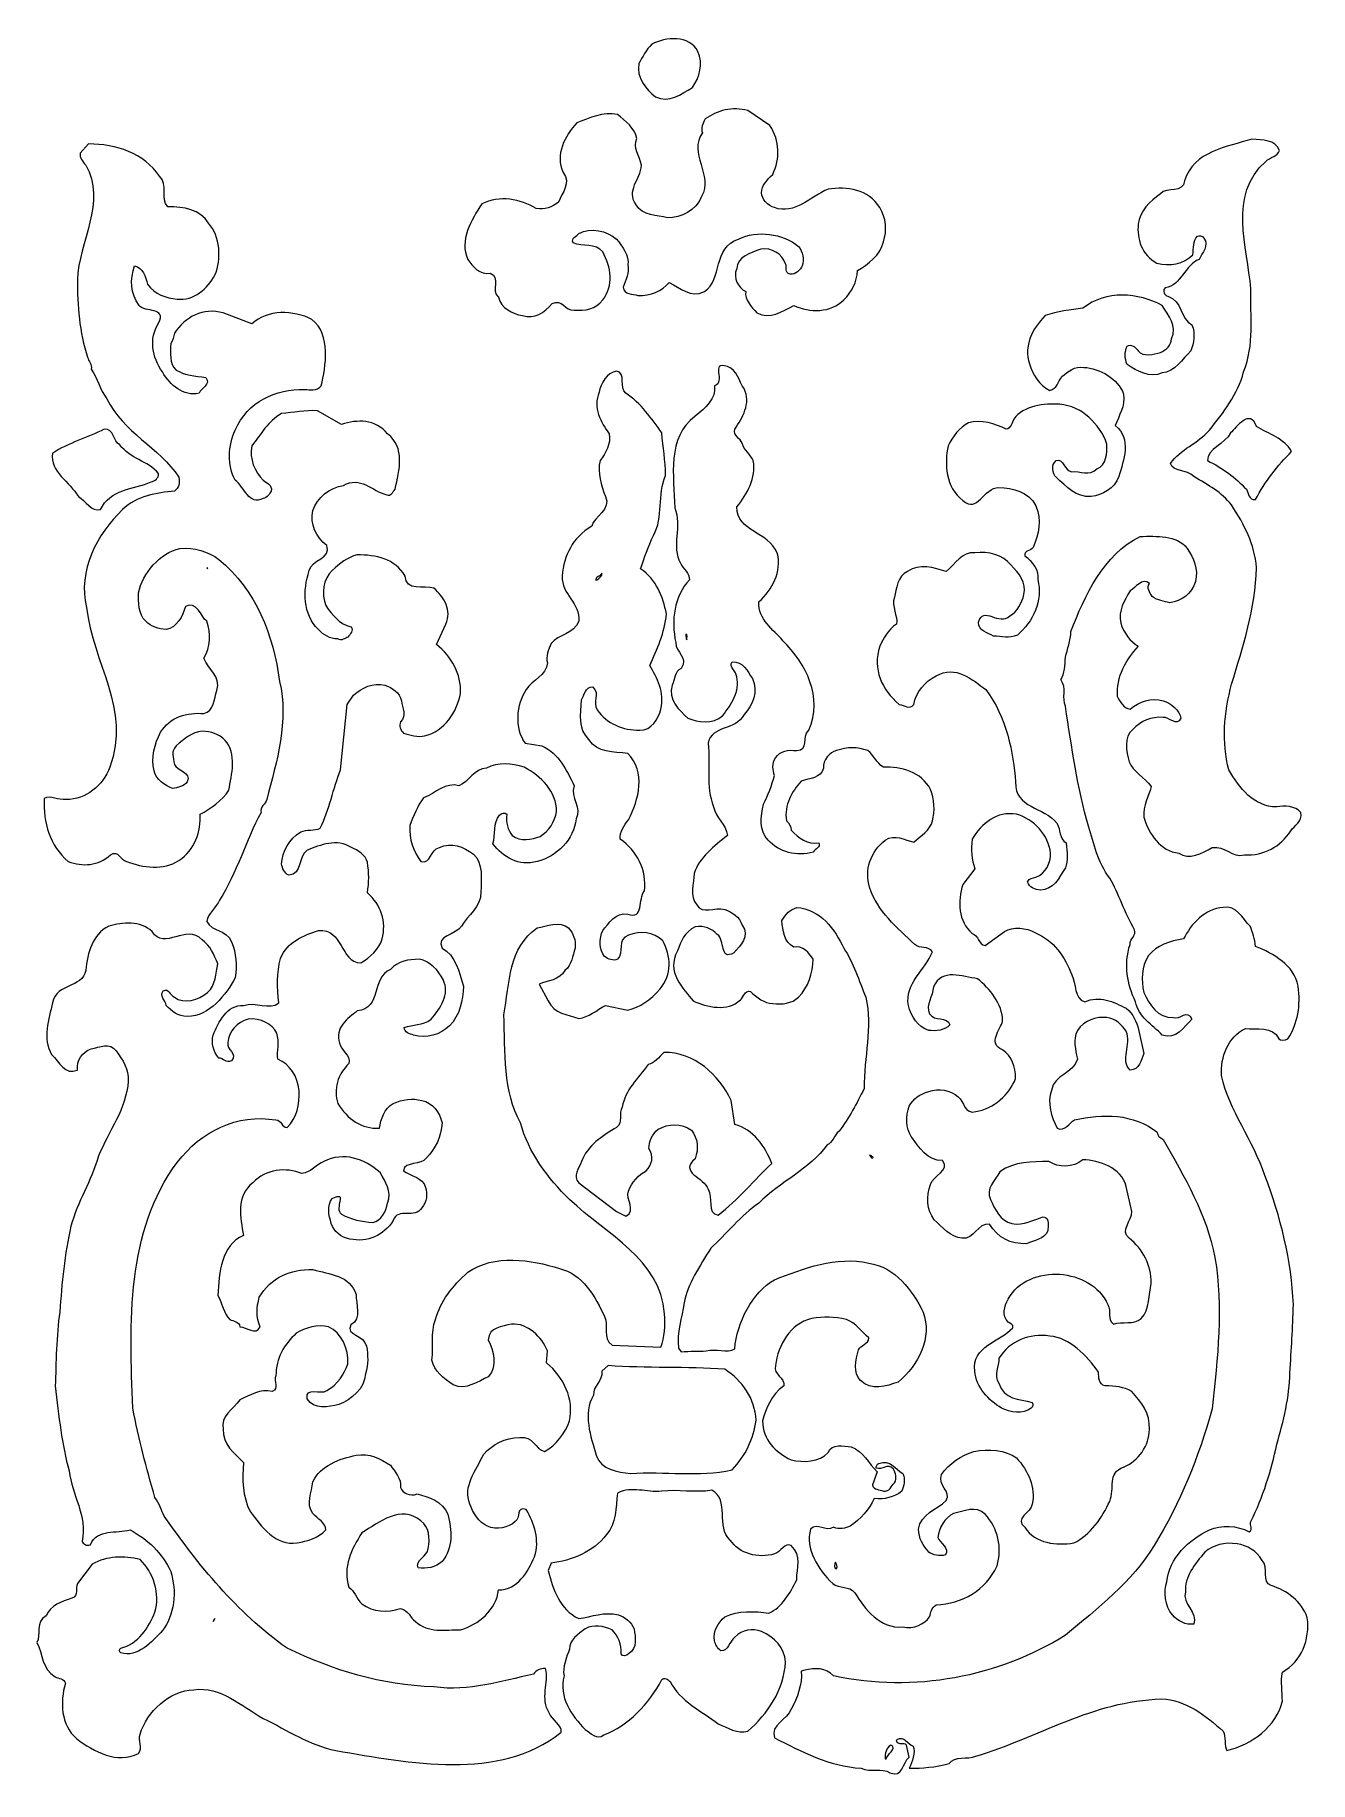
# Model space of a CAD drawing. Header units: centimetres. Extents: x -5.6 to 8.9, y -7.8 to 12.1.
import ezdxf

# ---------------------------------------------------------------- set-up
doc = ezdxf.new("R2010")
doc.units = ezdxf.units.CM
doc.header["$MEASUREMENT"] = 0
doc.layers.add('layer 1', color=7, linetype='Continuous')

msp = doc.modelspace()

# ---------------------------------------------------------------- linework, layer by layer
at = {"layer": 'layer 1', "color": 22, "lineweight": 9}
for points, knots in [([(1.9335, 11.91255), (1.99659, 11.77588), (1.95454, 11.61817), (1.87044, 11.50254), (1.87044, 11.50254), (1.74426, 11.42893), (1.60759, 11.32381), (1.44994, 11.3974), (1.44994, 11.3974), (1.34479, 11.4815), (1.22913, 11.61817), (1.26069, 11.77588), (1.26069, 11.77588), (1.30274, 11.84946), (1.34479, 11.93359), (1.40786, 11.99665), (1.40786, 11.99665), (1.56557, 12.08079), (1.83888, 12.1018), (1.9335, 11.91255)], [0, 0, 0, 0, 0.2, 0.2, 0.2, 0.2, 0.4, 0.4, 0.4, 0.4, 0.6, 0.6, 0.6, 0.6, 0.8, 0.8, 0.8, 0.8, 1, 1, 1, 1]), ([(2.75356, 11.07148), (2.86923, 10.89276), (2.86923, 10.693), (2.78509, 10.51427), (2.78509, 10.51427), (2.72203, 10.45118), (2.65894, 10.38809), (2.65894, 10.30399), (2.65894, 10.30399), (2.65894, 10.23041), (2.73252, 10.1568), (2.80613, 10.13579), (2.80613, 10.13579), (3.03743, 10.05166), (3.21615, 10.26194), (3.41591, 10.34604), (3.41591, 10.34604), (3.6262, 10.3776), (3.8785, 10.34604), (4.00468, 10.13579), (4.00468, 10.13579), (4.07826, 10.02013), (4.08878, 9.87293), (4.04673, 9.74678), (4.04673, 9.74678), (4.01517, 9.59959), (3.86798, 9.48393), (3.75235, 9.42087), (3.75235, 9.42087), (3.74183, 9.2842), (3.68926, 9.17906), (3.59464, 9.08443), (3.59464, 9.08443), (3.44744, 8.93724), (3.20563, 8.93724), (3.02691, 9.02134), (3.02691, 9.02134), (2.89024, 8.95828), (2.75356, 8.85314), (2.60637, 8.93724), (2.60637, 8.93724), (2.54331, 9.01082), (2.45918, 9.08443), (2.48022, 9.17906), (2.48022, 9.17906), (2.3856, 9.23163), (2.33303, 9.32625), (2.37508, 9.44188), (2.37508, 9.44188), (2.3856, 9.57855), (2.53279, 9.62063), (2.64842, 9.66268), (2.64842, 9.66268), (2.7746, 9.68369), (2.89024, 9.61011), (2.93229, 9.49445), (2.93229, 9.49445), (2.95333, 9.46292), (2.91128, 9.38931), (2.98486, 9.37882), (2.98486, 9.37882), (3.04795, 9.3683), (3.10052, 9.43139), (3.12153, 9.47344), (3.12153, 9.47344), (3.14257, 9.54702), (3.13205, 9.63112), (3.07948, 9.69421), (3.07948, 9.69421), (2.90076, 9.8414), (2.60637, 9.88346), (2.39612, 9.77831), (2.39612, 9.77831), (2.10173, 9.68369), (2.21737, 9.31573), (2.00711, 9.17906), (2.00711, 9.17906), (1.8494, 9.10544), (1.73377, 9.22111), (1.60759, 9.2842), (1.60759, 9.2842), (1.52352, 9.18958), (1.39736, 9.12648), (1.25017, 9.137), (1.25017, 9.137), (1.18708, 9.15802), (1.09246, 9.137), (1.08194, 9.23163), (1.08194, 9.23163), (1.1135, 9.30521), (1.15555, 9.39983), (1.13451, 9.48393), (1.13451, 9.48393), (1.15555, 9.58907), (1.07145, 9.69421), (1.00836, 9.77831), (1.00836, 9.77831), (0.8927, 9.87293), (0.71398, 9.91499), (0.5773, 9.8414), (0.5773, 9.8414), (0.55626, 9.80987), (0.48268, 9.78883), (0.51421, 9.73626), (0.51421, 9.73626), (0.61935, 9.68369), (0.76655, 9.73626), (0.85065, 9.63112), (0.85065, 9.63112), (0.94527, 9.46292), (0.97683, 9.24215), (0.85065, 9.08443), (0.85065, 9.08443), (0.76655, 8.97929), (0.65088, 8.95828), (0.52473, 8.96877), (0.52473, 8.96877), (0.41959, 8.95828), (0.38806, 9.10544), (0.27243, 9.04238), (0.27243, 9.04238), (0.1883, 8.93724), (0.07267, 8.86366), (-0.06401, 8.90571), (-0.06401, 8.90571), (-0.17967, 8.92672), (-0.30582, 8.98981), (-0.33738, 9.11596), (-0.33738, 9.11596), (-0.432, 9.18958), (-0.30582, 9.34726), (-0.432, 9.38931), (-0.432, 9.38931), (-0.54763, 9.3683), (-0.63173, 9.46292), (-0.6843, 9.54702), (-0.6843, 9.54702), (-0.78945, 9.7573), (-0.64225, 9.99912), (-0.52662, 10.17784), (-0.52662, 10.17784), (-0.32686, 10.28298), (-0.08505, 10.23041), (0.09368, 10.12527), (0.09368, 10.12527), (0.1883, 10.11475), (0.27243, 10.13579), (0.34601, 10.19885), (0.34601, 10.19885), (0.38806, 10.30399), (0.4932, 10.41965), (0.39858, 10.53528), (0.39858, 10.53528), (0.30396, 10.73505), (0.41959, 10.95582), (0.55626, 11.10301), (0.55626, 11.10301), (0.70346, 11.15558), (0.85065, 11.22919), (1.01888, 11.19763), (1.01888, 11.19763), (1.10298, 11.12405), (1.21861, 11.03995), (1.23965, 10.92429), (1.23965, 10.92429), (1.18708, 10.81915), (1.27118, 10.72453), (1.29222, 10.61942), (1.29222, 10.61942), (1.2817, 10.45118), (1.1135, 10.33552), (1.22913, 10.16732), (1.22913, 10.16732), (1.30274, 10.04117), (1.47095, 10.05166), (1.58661, 10.02013), (1.58661, 10.02013), (1.74426, 10.02013), (1.91249, 10.10423), (1.97555, 10.26194), (1.97555, 10.26194), (2.11226, 10.50375), (1.81787, 10.75609), (1.98607, 10.98738), (1.98607, 10.98738), (1.96506, 11.03995), (1.98607, 11.09252), (2.01763, 11.14506), (2.01763, 11.14506), (2.14379, 11.23968), (2.33303, 11.29225), (2.50123, 11.23968), (2.50123, 11.23968), (2.50123, 11.23968), (2.75356, 11.07148), (2.75356, 11.07148)], [0, 0, 0, 0, 0.02040816, 0.02040816, 0.02040816, 0.02040816, 0.04081633, 0.04081633, 0.04081633, 0.04081633, 0.06122449, 0.06122449, 0.06122449, 0.06122449, 0.08163265, 0.08163265, 0.08163265, 0.08163265, 0.10204082, 0.10204082, 0.10204082, 0.10204082, 0.12244898, 0.12244898, 0.12244898, 0.12244898, 0.14285714, 0.14285714, 0.14285714, 0.14285714, 0.16326531, 0.16326531, 0.16326531, 0.16326531, 0.18367347, 0.18367347, 0.18367347, 0.18367347, 0.20408163, 0.20408163, 0.20408163, 0.20408163, 0.2244898, 0.2244898, 0.2244898, 0.2244898, 0.24489796, 0.24489796, 0.24489796, 0.24489796, 0.26530612, 0.26530612, 0.26530612, 0.26530612, 0.28571429, 0.28571429, 0.28571429, 0.28571429, 0.30612245, 0.30612245, 0.30612245, 0.30612245, 0.32653061, 0.32653061, 0.32653061, 0.32653061, 0.34693878, 0.34693878, 0.34693878, 0.34693878, 0.36734694, 0.36734694, 0.36734694, 0.36734694, 0.3877551, 0.3877551, 0.3877551, 0.3877551, 0.40816327, 0.40816327, 0.40816327, 0.40816327, 0.42857143, 0.42857143, 0.42857143, 0.42857143, 0.44897959, 0.44897959, 0.44897959, 0.44897959, 0.46938776, 0.46938776, 0.46938776, 0.46938776, 0.48979592, 0.48979592, 0.48979592, 0.48979592, 0.51020408, 0.51020408, 0.51020408, 0.51020408, 0.53061224, 0.53061224, 0.53061224, 0.53061224, 0.55102041, 0.55102041, 0.55102041, 0.55102041, 0.57142857, 0.57142857, 0.57142857, 0.57142857, 0.59183673, 0.59183673, 0.59183673, 0.59183673, 0.6122449, 0.6122449, 0.6122449, 0.6122449, 0.63265306, 0.63265306, 0.63265306, 0.63265306, 0.65306122, 0.65306122, 0.65306122, 0.65306122, 0.67346939, 0.67346939, 0.67346939, 0.67346939, 0.69387755, 0.69387755, 0.69387755, 0.69387755, 0.71428571, 0.71428571, 0.71428571, 0.71428571, 0.73469388, 0.73469388, 0.73469388, 0.73469388, 0.75510204, 0.75510204, 0.75510204, 0.75510204, 0.7755102, 0.7755102, 0.7755102, 0.7755102, 0.79591837, 0.79591837, 0.79591837, 0.79591837, 0.81632653, 0.81632653, 0.81632653, 0.81632653, 0.83673469, 0.83673469, 0.83673469, 0.83673469, 0.85714286, 0.85714286, 0.85714286, 0.85714286, 0.87755102, 0.87755102, 0.87755102, 0.87755102, 0.89795918, 0.89795918, 0.89795918, 0.89795918, 0.91836735, 0.91836735, 0.91836735, 0.91836735, 0.93877551, 0.93877551, 0.93877551, 0.93877551, 0.95918367, 0.95918367, 0.95918367, 0.95918367, 0.97959184, 0.97959184, 0.97959184, 0.97959184, 1, 1, 1, 1]), ([(-4.19581, 10.49323), (-4.09067, 10.39861), (-4.19581, 10.23041), (-4.10119, 10.14631), (-4.10119, 10.14631), (-3.92247, 10.14631), (-3.73323, 10.11475), (-3.6386, 9.95704), (-3.6386, 9.95704), (-3.50193, 9.80987), (-3.49141, 9.54702), (-3.56499, 9.3683), (-3.56499, 9.3683), (-3.64912, 9.21059), (-3.80681, 9.07391), (-3.99605, 9.09495), (-3.99605, 9.09495), (-4.12223, 9.10544), (-4.24838, 9.14752), (-4.33248, 9.26316), (-4.33248, 9.26316), (-4.35352, 9.34726), (-4.38506, 9.4524), (-4.47968, 9.47344), (-4.47968, 9.47344), (-4.53225, 9.31573), (-4.53225, 9.15802), (-4.42711, 9.02134), (-4.42711, 9.02134), (-4.36402, 8.93724), (-4.11171, 9.01082), (-4.20633, 8.82161), (-4.20633, 8.82161), (-4.32196, 8.64286), (-4.27991, 8.4326), (-4.16428, 8.26437), (-4.16428, 8.26437), (-4.06966, 8.11718), (-3.93299, 7.98051), (-3.74375, 8.02256), (-3.74375, 8.02256), (-3.72271, 8.08565), (-3.60704, 8.11718), (-3.67014, 8.20131), (-3.67014, 8.20131), (-3.79629, 8.22232), (-3.90143, 8.22232), (-4.00657, 8.28541), (-4.00657, 8.28541), (-4.09067, 8.35899), (-4.06966, 8.48518), (-4.06966, 8.59029), (-4.06966, 8.59029), (-4.0381, 8.62185), (-4.0381, 8.6639), (-4.02761, 8.70595), (-4.02761, 8.70595), (-3.90143, 8.89519), (-3.70167, 9.00033), (-3.47037, 8.93724), (-3.47037, 8.93724), (-3.47037, 8.93724), (-3.14446, 8.81109), (-3.14446, 8.81109), (-3.14446, 8.81109), (-2.96574, 8.97929), (-2.67135, 8.96877), (-2.4611, 8.86366), (-2.4611, 8.86366), (-2.2403, 8.68491), (-2.30339, 8.32746), (-2.35596, 8.10669), (-2.35596, 8.10669), (-2.40853, 8.0436), (-2.48211, 8.06461), (-2.5452, 8.06461), (-2.5452, 8.06461), (-2.87111, 8.07513), (-3.19703, 7.92794), (-3.3337, 7.60202), (-3.3337, 7.60202), (-3.41783, 7.43382), (-3.42832, 7.19201), (-3.3337, 7.0343), (-3.3337, 7.0343), (-3.22856, 6.95019), (-3.17602, 6.73994), (-3.01831, 6.82404), (-3.01831, 6.82404), (-2.96574, 6.83456), (-2.9447, 6.87661), (-2.92368, 6.90814), (-2.92368, 6.90814), (-2.91316, 6.98172), (-2.97626, 7.00277), (-3.01831, 7.0343), (-3.01831, 7.0343), (-3.11293, 7.12892), (-3.17602, 7.27611), (-3.14446, 7.4233), (-3.14446, 7.4233), (-3.03935, 7.55997), (-2.96574, 7.69664), (-2.80802, 7.79127), (-2.80802, 7.79127), (-2.67135, 7.80179), (-2.53468, 7.83332), (-2.39801, 7.82283), (-2.39801, 7.82283), (-2.39801, 7.82283), (-2.12466, 7.66511), (-2.12466, 7.66511), (-2.12466, 7.66511), (-1.94594, 7.72821), (-1.73566, 7.72821), (-1.59899, 7.55997), (-1.59899, 7.55997), (-1.39922, 7.40229), (-1.46231, 7.14996), (-1.51489, 6.92918), (-1.51489, 6.92918), (-1.54642, 6.89762), (-1.55694, 6.84505), (-1.60951, 6.86609), (-1.60951, 6.86609), (-1.77771, 6.90814), (-1.91438, 7.08687), (-2.10362, 6.97123), (-2.10362, 6.97123), (-2.25082, 6.95019), (-2.40853, 6.83456), (-2.45058, 6.68737), (-2.45058, 6.68737), (-2.48211, 6.52966), (-2.41905, 6.39299), (-2.29287, 6.28785), (-2.29287, 6.28785), (-2.22981, 6.14065), (-2.47162, 6.13013), (-2.49263, 6.00398), (-2.49263, 6.00398), (-2.56621, 5.77269), (-2.56621, 5.50986), (-2.38749, 5.33111), (-2.38749, 5.33111), (-2.32443, 5.26805), (-2.26134, 5.226), (-2.16671, 5.226), (-2.16671, 5.226), (-2.12466, 5.19444), (-2.08261, 5.23649), (-2.05105, 5.24701), (-2.05105, 5.24701), (-2.03004, 5.27854), (-1.97747, 5.32062), (-2.01952, 5.36267), (-2.01952, 5.36267), (-2.14567, 5.3942), (-2.22981, 5.49934), (-2.30339, 5.60446), (-2.30339, 5.60446), (-2.35596, 5.74116), (-2.33492, 5.90936), (-2.22981, 6.00398), (-2.22981, 6.00398), (-2.14567, 6.08808), (-2.06157, 6.15117), (-1.94594, 6.1827), (-1.94594, 6.1827), (-1.73566, 6.1827), (-1.51489, 6.14065), (-1.39922, 5.94089), (-1.39922, 5.94089), (-1.3887, 5.76217), (-1.18897, 5.83578), (-1.07331, 5.80422), (-1.07331, 5.80422), (-0.95765, 5.69911), (-0.86306, 5.55191), (-0.93664, 5.3942), (-0.93664, 5.3942), (-0.93664, 5.3942), (-1.04178, 5.16291), (-1.04178, 5.16291), (-1.04178, 5.16291), (-0.87355, 5.02624), (-0.75791, 4.82647), (-0.76843, 4.6057), (-0.76843, 4.6057), (-0.81049, 4.39542), (-0.94716, 4.17465), (-1.17845, 4.12208), (-1.17845, 4.12208), (-1.25203, 4.10103), (-1.34665, 4.1326), (-1.42026, 4.15361), (-1.42026, 4.15361), (-1.45179, 4.18517), (-1.47283, 4.23771), (-1.45179, 4.27979), (-1.45179, 4.27979), (-1.37821, 4.35337), (-1.43075, 4.43747), (-1.44127, 4.52157), (-1.44127, 4.52157), (-1.46231, 4.61619), (-1.54642, 4.66876), (-1.63052, 4.70032), (-1.63052, 4.70032), (-1.76719, 4.73185), (-1.89337, 4.66876), (-1.98799, 4.58466), (-1.98799, 4.58466), (-1.98799, 4.58466), (-2.06157, 4.47952), (-2.06157, 4.47952), (-2.06157, 4.47952), (-2.06157, 4.47952), (-2.13518, 3.73307), (-2.13518, 3.73307), (-2.13518, 3.73307), (-2.21929, 3.52282), (-2.26134, 3.281), (-2.36648, 3.07072), (-2.36648, 3.07072), (-2.42954, 3.03919), (-2.52416, 3.0602), (-2.58725, 3.02867), (-2.58725, 3.02867), (-2.72392, 2.9446), (-2.79753, 2.80793), (-2.80802, 2.66073), (-2.80802, 2.66073), (-2.79753, 2.61868), (-2.77649, 2.55559), (-2.72392, 2.53455), (-2.72392, 2.53455), (-2.56621, 2.54507), (-2.6293, 2.74484), (-2.51367, 2.81842), (-2.51367, 2.81842), (-2.36648, 2.88151), (-2.17723, 2.95509), (-2.009, 2.84998), (-2.009, 2.84998), (-1.93542, 2.81842), (-1.85132, 2.76585), (-1.83028, 2.68174), (-1.83028, 2.68174), (-1.80924, 2.56611), (-1.80924, 2.45045), (-1.83028, 2.33482), (-1.83028, 2.33482), (-1.67257, 2.19812), (-1.60951, 2.00888), (-1.66208, 1.80914), (-1.66208, 1.80914), (-1.69361, 1.69348), (-1.79875, 1.59886), (-1.90386, 1.53577), (-1.90386, 1.53577), (-2.14567, 1.54629), (-2.10362, 1.93529), (-2.38749, 1.90376), (-2.38749, 1.90376), (-2.55572, 1.85119), (-2.74496, 1.77758), (-2.81854, 1.58834), (-2.81854, 1.58834), (-2.86059, 1.42014), (-2.86059, 1.25191), (-2.83958, 1.0837), (-2.83958, 1.0837), (-2.9447, 0.98908), (-3.10241, 1.10474), (-3.23908, 1.05217), (-3.23908, 1.05217), (-3.42832, 1.06266), (-3.52294, 0.86293), (-3.58603, 0.71574), (-3.58603, 0.71574), (-3.60704, 0.62112), (-3.58603, 0.52649), (-3.52294, 0.45288), (-3.52294, 0.45288), (-3.47037, 0.45288), (-3.43884, 0.38982), (-3.37575, 0.42135), (-3.37575, 0.42135), (-3.30217, 0.50545), (-3.43884, 0.54751), (-3.41783, 0.63164), (-3.41783, 0.63164), (-3.40731, 0.75779), (-3.31269, 0.86293), (-3.18651, 0.89446), (-3.18651, 0.89446), (-3.04984, 0.9155), (-2.91316, 0.84189), (-2.86059, 0.73675), (-2.86059, 0.73675), (-2.82906, 0.64213), (-2.86059, 0.52649), (-2.85007, 0.44239), (-2.85007, 0.44239), (-2.7134, 0.3793), (-2.61878, 0.24263), (-2.60829, 0.08492), (-2.60829, 0.08492), (-2.59777, -0.07276), (-2.6293, -0.23048), (-2.74496, -0.33562), (-2.74496, -0.33562), (-2.80802, -0.33562), (-2.80802, -0.25152), (-2.87111, -0.25152), (-2.87111, -0.25152), (-3.31269, -0.1779), (-3.72271, -0.37767), (-3.99605, -0.73511), (-3.99605, -0.73511), (-4.5743, -1.51312), (-4.54277, -2.56448), (-4.50072, -3.5317), (-4.50072, -3.5317), (-4.43763, -3.87866), (-4.343, -4.21509), (-4.24838, -4.55153), (-4.24838, -4.55153), (-4.19581, -4.61459), (-4.17477, -4.69872), (-4.14324, -4.76178), (-4.14324, -4.76178), (-3.74375, -5.32951), (-3.3337, -5.84466), (-2.74496, -6.26523), (-2.74496, -6.26523), (-2.21929, -6.51753), (-1.67257, -6.68577), (-1.07331, -6.70678), (-1.07331, -6.70678), (-0.66329, -6.75935), (-0.31634, -6.64371), (0.06215, -6.55958), (0.06215, -6.55958), (0.09368, -6.51753), (0.13573, -6.49652), (0.19882, -6.49652), (0.19882, -6.49652), (0.24087, -6.6542), (0.13573, -6.84345), (0.24087, -7.00116), (0.24087, -7.00116), (0.27243, -7.08526), (0.38806, -7.13783), (0.37754, -7.22193), (0.37754, -7.22193), (-0.33738, -7.78966), (-1.34665, -7.56889), (-2.18772, -7.43222), (-2.18772, -7.43222), (-2.49263, -7.36912), (-2.73444, -7.20092), (-3.01831, -7.06425), (-3.01831, -7.06425), (-3.26012, -6.92758), (-3.50193, -6.69626), (-3.80681, -6.73834), (-3.80681, -6.73834), (-4.08015, -6.74883), (-4.343, -6.99064), (-4.41659, -7.24297), (-4.41659, -7.24297), (-4.44815, -7.31655), (-4.37454, -7.40068), (-4.43763, -7.46375), (-4.43763, -7.46375), (-4.67944, -7.58993), (-4.94226, -7.44274), (-5.14203, -7.29554), (-5.14203, -7.29554), (-5.32075, -7.13783), (-5.33127, -6.87501), (-5.26818, -6.66472), (-5.26818, -6.66472), (-5.2787, -6.61215), (-5.35231, -6.61215), (-5.38384, -6.59114), (-5.38384, -6.59114), (-5.54155, -6.50701), (-5.52051, -6.32829), (-5.59409, -6.20214), (-5.59409, -6.20214), (-5.54155, -6.10752), (-5.61513, -5.97085), (-5.48898, -5.89723), (-5.48898, -5.89723), (-5.43641, -5.7816), (-5.31023, -5.72903), (-5.1946, -5.6975), (-5.1946, -5.6975), (-5.1105, -5.66594), (-5.16307, -5.58184), (-5.13151, -5.52927), (-5.13151, -5.52927), (-5.13151, -5.52927), (-4.9633, -5.3085), (-4.9633, -5.3085), (-4.9633, -5.3085), (-4.79507, -5.21387), (-4.60583, -5.21387), (-4.41659, -5.25593), (-4.41659, -5.25593), (-4.26939, -5.40312), (-4.18529, -5.64493), (-4.24838, -5.85518), (-4.24838, -5.85518), (-4.31147, -6.02342), (-4.44815, -6.22315), (-4.63739, -6.26523), (-4.63739, -6.26523), (-4.6584, -6.27572), (-4.6584, -6.30728), (-4.63739, -6.31777), (-4.63739, -6.31777), (-4.44815, -6.38086), (-4.27991, -6.19162), (-4.16428, -6.06547), (-4.16428, -6.06547), (-4.02761, -5.89723), (-3.99605, -5.61337), (-4.06966, -5.3926), (-4.06966, -5.3926), (-4.15376, -5.19283), (-4.343, -5.01411), (-4.53225, -4.91949), (-4.53225, -4.91949), (-4.68996, -4.96154), (-4.90021, -4.89848), (-4.98431, -5.08769), (-4.98431, -5.08769), (-5.02636, -5.10873), (-5.06844, -5.0772), (-5.07893, -5.04564), (-5.07893, -5.04564), (-5.01587, -4.76178), (-5.1946, -4.51997), (-5.22613, -4.24662), (-5.22613, -4.24662), (-5.31023, -3.95224), (-5.34179, -3.62632), (-5.38384, -3.2794), (-5.38384, -3.2794), (-5.37332, -3.02706), (-5.37332, -2.70115), (-5.33127, -2.4383), (-5.33127, -2.4383), (-5.31023, -2.11238), (-5.2787, -1.77595), (-5.20512, -1.46055), (-5.20512, -1.46055), (-5.13151, -1.18721), (-4.97382, -0.9454), (-4.88969, -0.66153), (-4.88969, -0.66153), (-4.77406, -0.37767), (-4.5743, -0.12533), (-4.55326, 0.19006), (-4.55326, 0.19006), (-4.54277, 0.32673), (-4.61635, 0.43187), (-4.68996, 0.53702), (-4.68996, 0.53702), (-4.76354, 0.63164), (-4.8792, 0.57907), (-4.97382, 0.55803), (-4.97382, 0.55803), (-5.07893, 0.52649), (-5.14203, 0.42135), (-5.13151, 0.31621), (-5.13151, 0.31621), (-5.2787, 0.25315), (-5.33127, 0.41083), (-5.42589, 0.49493), (-5.42589, 0.49493), (-5.53103, 0.67369), (-5.45742, 0.89446), (-5.41537, 1.0837), (-5.41537, 1.0837), (-5.3628, 1.315), (-5.07893, 1.24141), (-5.03688, 1.45167), (-5.03688, 1.45167), (-5.01587, 1.65143), (-4.9633, 1.86171), (-4.77406, 1.95633), (-4.77406, 1.95633), (-4.61635, 1.99839), (-4.41659, 2.0194), (-4.27991, 1.89324), (-4.27991, 1.89324), (-4.14324, 1.67247), (-3.89091, 1.98787), (-3.71219, 1.79862), (-3.71219, 1.79862), (-3.61756, 1.73553), (-3.57551, 1.63042), (-3.53346, 1.52528), (-3.53346, 1.52528), (-3.5545, 1.42014), (-3.5545, 1.28347), (-3.64912, 1.19936), (-3.64912, 1.19936), (-3.75424, 1.11523), (-3.91195, 1.06266), (-4.02761, 1.14679), (-4.02761, 1.14679), (-4.08015, 1.1678), (-4.09067, 1.25191), (-4.15376, 1.22037), (-4.15376, 1.22037), (-4.20633, 1.15731), (-4.12223, 1.11523), (-4.12223, 1.05217), (-4.12223, 1.05217), (-4.05914, 0.98908), (-3.98553, 0.92599), (-3.88042, 0.92599), (-3.88042, 0.92599), (-3.62808, 0.92599), (-3.43884, 1.17832), (-3.3337, 1.36757), (-3.3337, 1.36757), (-3.31269, 1.51476), (-3.32318, 1.64091), (-3.37575, 1.77758), (-3.37575, 1.77758), (-3.43884, 1.92477), (-3.59655, 1.88272), (-3.65962, 2.00888), (-3.65962, 2.00888), (-3.6386, 2.10353), (-3.5545, 2.16659), (-3.51242, 2.25069), (-3.51242, 2.25069), (-3.31269, 2.56611), (-3.21807, 2.92356), (-3.03935, 3.24944), (-3.03935, 3.24944), (-3.06036, 3.31253), (-2.98678, 3.34406), (-2.97626, 3.39664), (-2.97626, 3.39664), (-2.86059, 3.82769), (-2.72392, 4.3008), (-2.82906, 4.74237), (-2.82906, 4.74237), (-2.90264, 5.26805), (-3.09189, 5.78321), (-3.52294, 6.13013), (-3.52294, 6.13013), (-3.6386, 6.22475), (-3.80681, 6.26683), (-3.96452, 6.25631), (-3.96452, 6.25631), (-4.19581, 6.20374), (-4.38506, 5.97245), (-4.43763, 5.75165), (-4.43763, 5.75165), (-4.43763, 5.64654), (-4.43763, 5.50986), (-4.35352, 5.42573), (-4.35352, 5.42573), (-4.29043, 5.36267), (-4.20633, 5.34163), (-4.12223, 5.33111), (-4.12223, 5.33111), (-3.99605, 5.35215), (-3.93299, 5.48882), (-3.90143, 5.59397), (-3.90143, 5.59397), (-3.77528, 5.66755), (-3.72271, 5.4783), (-3.65962, 5.42573), (-3.65962, 5.42573), (-3.60704, 5.28906), (-3.61756, 5.13135), (-3.69118, 5.0052), (-3.69118, 5.0052), (-3.64912, 4.87905), (-3.49141, 4.80543), (-3.54398, 4.63723), (-3.54398, 4.63723), (-3.57551, 4.54261), (-3.57551, 4.40594), (-3.69118, 4.37441), (-3.69118, 4.37441), (-3.88042, 4.39542), (-4.08015, 4.33233), (-4.18529, 4.16413), (-4.18529, 4.16413), (-4.24838, 4.02745), (-4.30095, 3.88026), (-4.2589, 3.72255), (-4.2589, 3.72255), (-4.22734, 3.61744), (-4.14324, 3.56487), (-4.04862, 3.52282), (-4.04862, 3.52282), (-3.98553, 3.53331), (-3.92247, 3.54383), (-3.88042, 3.5964), (-3.88042, 3.5964), (-3.82785, 3.71206), (-3.99605, 3.72255), (-4.02761, 3.79616), (-4.02761, 3.79616), (-4.0381, 3.88026), (-4.06966, 3.94335), (-4.00657, 4.00641), (-4.00657, 4.00641), (-3.91195, 4.09054), (-3.82785, 4.16413), (-3.71219, 4.17465), (-3.71219, 4.17465), (-3.60704, 4.17465), (-3.52294, 4.14309), (-3.44936, 4.0695), (-3.44936, 4.0695), (-3.31269, 3.92231), (-3.37575, 3.6805), (-3.40731, 3.50178), (-3.40731, 3.50178), (-3.48089, 3.38611), (-3.61756, 3.29149), (-3.73323, 3.22843), (-3.73323, 3.22843), (-3.72271, 3.03919), (-3.79629, 2.81842), (-3.97504, 2.70279), (-3.97504, 2.70279), (-4.15376, 2.58712), (-4.38506, 2.61868), (-4.5743, 2.69227), (-4.5743, 2.69227), (-4.63739, 2.70279), (-4.66892, 2.82894), (-4.75302, 2.76585), (-4.75302, 2.76585), (-4.90021, 2.63969), (-5.06844, 2.62917), (-5.23665, 2.69227), (-5.23665, 2.69227), (-5.44693, 2.87099), (-5.52051, 3.13381), (-5.50999, 3.40716), (-5.50999, 3.40716), (-5.43641, 3.44921), (-5.35231, 3.38611), (-5.25769, 3.39664), (-5.25769, 3.39664), (-5.03688, 3.39664), (-4.83712, 3.55435), (-4.76354, 3.7646), (-4.76354, 3.7646), (-4.51121, 4.42695), (-4.9633, 4.95263), (-5.02636, 5.58345), (-5.02636, 5.58345), (-5.13151, 6.00398), (-4.91073, 6.414), (-4.61635, 6.69786), (-4.61635, 6.69786), (-4.45864, 6.85557), (-4.22734, 6.8871), (-4.02761, 6.90814), (-4.02761, 6.90814), (-3.97504, 6.93967), (-3.96452, 7.00277), (-3.97504, 7.06586), (-3.97504, 7.06586), (-4.19581, 7.40229), (-4.61635, 7.58101), (-4.79507, 7.9595), (-4.79507, 7.9595), (-4.8792, 8.06461), (-4.90021, 8.19079), (-4.97382, 8.29593), (-4.97382, 8.29593), (-4.9633, 8.3485), (-5.00535, 8.39055), (-5.01587, 8.4326), (-5.01587, 8.4326), (-5.1105, 8.71647), (-5.13151, 9.02134), (-5.13151, 9.31573), (-5.13151, 9.31573), (-5.12099, 9.73626), (-4.79507, 10.20937), (-5.03688, 10.61942), (-5.03688, 10.61942), (-5.06844, 10.66147), (-5.1105, 10.70352), (-5.09998, 10.75609), (-5.09998, 10.75609), (-5.09998, 10.75609), (-5.00535, 10.8612), (-5.00535, 10.8612), (-5.00535, 10.8612), (-4.68996, 10.8612), (-4.37454, 10.75609), (-4.19581, 10.49323)], [0, 0, 0, 0, 0.00561798, 0.00561798, 0.00561798, 0.00561798, 0.01123596, 0.01123596, 0.01123596, 0.01123596, 0.01685393, 0.01685393, 0.01685393, 0.01685393, 0.02247191, 0.02247191, 0.02247191, 0.02247191, 0.02808989, 0.02808989, 0.02808989, 0.02808989, 0.03370787, 0.03370787, 0.03370787, 0.03370787, 0.03932584, 0.03932584, 0.03932584, 0.03932584, 0.04494382, 0.04494382, 0.04494382, 0.04494382, 0.0505618, 0.0505618, 0.0505618, 0.0505618, 0.05617978, 0.05617978, 0.05617978, 0.05617978, 0.06179775, 0.06179775, 0.06179775, 0.06179775, 0.06741573, 0.06741573, 0.06741573, 0.06741573, 0.07303371, 0.07303371, 0.07303371, 0.07303371, 0.07865169, 0.07865169, 0.07865169, 0.07865169, 0.08426966, 0.08426966, 0.08426966, 0.08426966, 0.08988764, 0.08988764, 0.08988764, 0.08988764, 0.09550562, 0.09550562, 0.09550562, 0.09550562, 0.1011236, 0.1011236, 0.1011236, 0.1011236, 0.10674157, 0.10674157, 0.10674157, 0.10674157, 0.11235955, 0.11235955, 0.11235955, 0.11235955, 0.11797753, 0.11797753, 0.11797753, 0.11797753, 0.12359551, 0.12359551, 0.12359551, 0.12359551, 0.12921348, 0.12921348, 0.12921348, 0.12921348, 0.13483146, 0.13483146, 0.13483146, 0.13483146, 0.14044944, 0.14044944, 0.14044944, 0.14044944, 0.14606742, 0.14606742, 0.14606742, 0.14606742, 0.15168539, 0.15168539, 0.15168539, 0.15168539, 0.15730337, 0.15730337, 0.15730337, 0.15730337, 0.16292135, 0.16292135, 0.16292135, 0.16292135, 0.16853933, 0.16853933, 0.16853933, 0.16853933, 0.1741573, 0.1741573, 0.1741573, 0.1741573, 0.17977528, 0.17977528, 0.17977528, 0.17977528, 0.18539326, 0.18539326, 0.18539326, 0.18539326, 0.19101124, 0.19101124, 0.19101124, 0.19101124, 0.19662921, 0.19662921, 0.19662921, 0.19662921, 0.20224719, 0.20224719, 0.20224719, 0.20224719, 0.20786517, 0.20786517, 0.20786517, 0.20786517, 0.21348315, 0.21348315, 0.21348315, 0.21348315, 0.21910112, 0.21910112, 0.21910112, 0.21910112, 0.2247191, 0.2247191, 0.2247191, 0.2247191, 0.23033708, 0.23033708, 0.23033708, 0.23033708, 0.23595506, 0.23595506, 0.23595506, 0.23595506, 0.24157303, 0.24157303, 0.24157303, 0.24157303, 0.24719101, 0.24719101, 0.24719101, 0.24719101, 0.25280899, 0.25280899, 0.25280899, 0.25280899, 0.25842697, 0.25842697, 0.25842697, 0.25842697, 0.26404494, 0.26404494, 0.26404494, 0.26404494, 0.26966292, 0.26966292, 0.26966292, 0.26966292, 0.2752809, 0.2752809, 0.2752809, 0.2752809, 0.28089888, 0.28089888, 0.28089888, 0.28089888, 0.28651685, 0.28651685, 0.28651685, 0.28651685, 0.29213483, 0.29213483, 0.29213483, 0.29213483, 0.29775281, 0.29775281, 0.29775281, 0.29775281, 0.30337079, 0.30337079, 0.30337079, 0.30337079, 0.30898876, 0.30898876, 0.30898876, 0.30898876, 0.31460674, 0.31460674, 0.31460674, 0.31460674, 0.32022472, 0.32022472, 0.32022472, 0.32022472, 0.3258427, 0.3258427, 0.3258427, 0.3258427, 0.33146067, 0.33146067, 0.33146067, 0.33146067, 0.33707865, 0.33707865, 0.33707865, 0.33707865, 0.34269663, 0.34269663, 0.34269663, 0.34269663, 0.34831461, 0.34831461, 0.34831461, 0.34831461, 0.35393258, 0.35393258, 0.35393258, 0.35393258, 0.35955056, 0.35955056, 0.35955056, 0.35955056, 0.36516854, 0.36516854, 0.36516854, 0.36516854, 0.37078652, 0.37078652, 0.37078652, 0.37078652, 0.37640449, 0.37640449, 0.37640449, 0.37640449, 0.38202247, 0.38202247, 0.38202247, 0.38202247, 0.38764045, 0.38764045, 0.38764045, 0.38764045, 0.39325843, 0.39325843, 0.39325843, 0.39325843, 0.3988764, 0.3988764, 0.3988764, 0.3988764, 0.40449438, 0.40449438, 0.40449438, 0.40449438, 0.41011236, 0.41011236, 0.41011236, 0.41011236, 0.41573034, 0.41573034, 0.41573034, 0.41573034, 0.42134831, 0.42134831, 0.42134831, 0.42134831, 0.42696629, 0.42696629, 0.42696629, 0.42696629, 0.43258427, 0.43258427, 0.43258427, 0.43258427, 0.43820225, 0.43820225, 0.43820225, 0.43820225, 0.44382022, 0.44382022, 0.44382022, 0.44382022, 0.4494382, 0.4494382, 0.4494382, 0.4494382, 0.45505618, 0.45505618, 0.45505618, 0.45505618, 0.46067416, 0.46067416, 0.46067416, 0.46067416, 0.46629213, 0.46629213, 0.46629213, 0.46629213, 0.47191011, 0.47191011, 0.47191011, 0.47191011, 0.47752809, 0.47752809, 0.47752809, 0.47752809, 0.48314607, 0.48314607, 0.48314607, 0.48314607, 0.48876404, 0.48876404, 0.48876404, 0.48876404, 0.49438202, 0.49438202, 0.49438202, 0.49438202, 0.5, 0.5, 0.5, 0.5, 0.50561798, 0.50561798, 0.50561798, 0.50561798, 0.51123596, 0.51123596, 0.51123596, 0.51123596, 0.51685393, 0.51685393, 0.51685393, 0.51685393, 0.52247191, 0.52247191, 0.52247191, 0.52247191, 0.52808989, 0.52808989, 0.52808989, 0.52808989, 0.53370787, 0.53370787, 0.53370787, 0.53370787, 0.53932584, 0.53932584, 0.53932584, 0.53932584, 0.54494382, 0.54494382, 0.54494382, 0.54494382, 0.5505618, 0.5505618, 0.5505618, 0.5505618, 0.55617978, 0.55617978, 0.55617978, 0.55617978, 0.56179775, 0.56179775, 0.56179775, 0.56179775, 0.56741573, 0.56741573, 0.56741573, 0.56741573, 0.57303371, 0.57303371, 0.57303371, 0.57303371, 0.57865169, 0.57865169, 0.57865169, 0.57865169, 0.58426966, 0.58426966, 0.58426966, 0.58426966, 0.58988764, 0.58988764, 0.58988764, 0.58988764, 0.59550562, 0.59550562, 0.59550562, 0.59550562, 0.6011236, 0.6011236, 0.6011236, 0.6011236, 0.60674157, 0.60674157, 0.60674157, 0.60674157, 0.61235955, 0.61235955, 0.61235955, 0.61235955, 0.61797753, 0.61797753, 0.61797753, 0.61797753, 0.62359551, 0.62359551, 0.62359551, 0.62359551, 0.62921348, 0.62921348, 0.62921348, 0.62921348, 0.63483146, 0.63483146, 0.63483146, 0.63483146, 0.64044944, 0.64044944, 0.64044944, 0.64044944, 0.64606742, 0.64606742, 0.64606742, 0.64606742, 0.65168539, 0.65168539, 0.65168539, 0.65168539, 0.65730337, 0.65730337, 0.65730337, 0.65730337, 0.66292135, 0.66292135, 0.66292135, 0.66292135, 0.66853933, 0.66853933, 0.66853933, 0.66853933, 0.6741573, 0.6741573, 0.6741573, 0.6741573, 0.67977528, 0.67977528, 0.67977528, 0.67977528, 0.68539326, 0.68539326, 0.68539326, 0.68539326, 0.69101124, 0.69101124, 0.69101124, 0.69101124, 0.69662921, 0.69662921, 0.69662921, 0.69662921, 0.70224719, 0.70224719, 0.70224719, 0.70224719, 0.70786517, 0.70786517, 0.70786517, 0.70786517, 0.71348315, 0.71348315, 0.71348315, 0.71348315, 0.71910112, 0.71910112, 0.71910112, 0.71910112, 0.7247191, 0.7247191, 0.7247191, 0.7247191, 0.73033708, 0.73033708, 0.73033708, 0.73033708, 0.73595506, 0.73595506, 0.73595506, 0.73595506, 0.74157303, 0.74157303, 0.74157303, 0.74157303, 0.74719101, 0.74719101, 0.74719101, 0.74719101, 0.75280899, 0.75280899, 0.75280899, 0.75280899, 0.75842697, 0.75842697, 0.75842697, 0.75842697, 0.76404494, 0.76404494, 0.76404494, 0.76404494, 0.76966292, 0.76966292, 0.76966292, 0.76966292, 0.7752809, 0.7752809, 0.7752809, 0.7752809, 0.78089888, 0.78089888, 0.78089888, 0.78089888, 0.78651685, 0.78651685, 0.78651685, 0.78651685, 0.79213483, 0.79213483, 0.79213483, 0.79213483, 0.79775281, 0.79775281, 0.79775281, 0.79775281, 0.80337079, 0.80337079, 0.80337079, 0.80337079, 0.80898876, 0.80898876, 0.80898876, 0.80898876, 0.81460674, 0.81460674, 0.81460674, 0.81460674, 0.82022472, 0.82022472, 0.82022472, 0.82022472, 0.8258427, 0.8258427, 0.8258427, 0.8258427, 0.83146067, 0.83146067, 0.83146067, 0.83146067, 0.83707865, 0.83707865, 0.83707865, 0.83707865, 0.84269663, 0.84269663, 0.84269663, 0.84269663, 0.84831461, 0.84831461, 0.84831461, 0.84831461, 0.85393258, 0.85393258, 0.85393258, 0.85393258, 0.85955056, 0.85955056, 0.85955056, 0.85955056, 0.86516854, 0.86516854, 0.86516854, 0.86516854, 0.87078652, 0.87078652, 0.87078652, 0.87078652, 0.87640449, 0.87640449, 0.87640449, 0.87640449, 0.88202247, 0.88202247, 0.88202247, 0.88202247, 0.88764045, 0.88764045, 0.88764045, 0.88764045, 0.89325843, 0.89325843, 0.89325843, 0.89325843, 0.8988764, 0.8988764, 0.8988764, 0.8988764, 0.90449438, 0.90449438, 0.90449438, 0.90449438, 0.91011236, 0.91011236, 0.91011236, 0.91011236, 0.91573034, 0.91573034, 0.91573034, 0.91573034, 0.92134831, 0.92134831, 0.92134831, 0.92134831, 0.92696629, 0.92696629, 0.92696629, 0.92696629, 0.93258427, 0.93258427, 0.93258427, 0.93258427, 0.93820225, 0.93820225, 0.93820225, 0.93820225, 0.94382022, 0.94382022, 0.94382022, 0.94382022, 0.9494382, 0.9494382, 0.9494382, 0.9494382, 0.95505618, 0.95505618, 0.95505618, 0.95505618, 0.96067416, 0.96067416, 0.96067416, 0.96067416, 0.96629213, 0.96629213, 0.96629213, 0.96629213, 0.97191011, 0.97191011, 0.97191011, 0.97191011, 0.97752809, 0.97752809, 0.97752809, 0.97752809, 0.98314607, 0.98314607, 0.98314607, 0.98314607, 0.98876404, 0.98876404, 0.98876404, 0.98876404, 0.99438202, 0.99438202, 0.99438202, 0.99438202, 1, 1, 1, 1]), ([(8.55699, 10.78762), (8.53598, 10.71404), (8.45188, 10.71404), (8.39931, 10.66147), (8.39931, 10.66147), (7.96826, 10.28298), (8.18903, 9.68369), (8.23108, 9.21059), (8.23108, 9.21059), (8.22056, 8.89519), (8.27313, 8.5798), (8.14698, 8.26437), (8.14698, 8.26437), (8.08389, 8.01207), (7.91569, 7.80179), (7.75797, 7.60202), (7.75797, 7.60202), (7.63182, 7.45483), (7.42154, 7.38125), (7.31643, 7.22354), (7.31643, 7.22354), (7.33744, 7.11843), (7.50567, 7.16048), (7.57925, 7.07635), (7.57925, 7.07635), (7.74745, 6.97123), (7.89465, 6.89762), (8.01031, 6.75043), (8.01031, 6.75043), (8.1575, 6.51914), (8.27313, 6.30889), (8.29417, 6.03551), (8.29417, 6.03551), (8.28365, 5.57293), (8.13646, 5.13135), (8.01031, 4.71081), (8.01031, 4.71081), (7.92621, 4.3849), (7.89465, 4.04846), (7.97878, 3.73307), (7.97878, 3.73307), (8.09441, 3.53331), (8.26264, 3.31253), (8.52546, 3.31253), (8.52546, 3.31253), (8.60957, 3.33357), (8.73575, 3.32305), (8.79881, 3.24944), (8.79881, 3.24944), (8.81985, 3.14433), (8.72523, 3.10225), (8.68318, 3.03919), (8.68318, 3.03919), (8.56751, 2.86047), (8.37827, 2.75536), (8.1575, 2.76585), (8.1575, 2.76585), (8.01031, 2.73432), (7.93673, 2.87099), (7.78953, 2.84998), (7.78953, 2.84998), (7.67387, 2.78689), (7.52668, 2.70279), (7.41105, 2.78689), (7.41105, 2.78689), (7.20077, 2.80793), (7.06409, 3.00763), (7.01152, 3.19687), (7.01152, 3.19687), (7.001, 3.33357), (7.06409, 3.4282), (7.09562, 3.54383), (7.09562, 3.54383), (7.02204, 3.64897), (6.88537, 3.71206), (6.84332, 3.82769), (6.84332, 3.82769), (6.81176, 3.94335), (6.78023, 4.11155), (6.88537, 4.19566), (6.88537, 4.19566), (6.97999, 4.29028), (7.09562, 4.34285), (7.2323, 4.33233), (7.2323, 4.33233), (7.29539, 4.34285), (7.39001, 4.2167), (7.43206, 4.32184), (7.43206, 4.32184), (7.42154, 4.40594), (7.31643, 4.50056), (7.2323, 4.52157), (7.2323, 4.52157), (7.09562, 4.56365), (6.95895, 4.51108), (6.85381, 4.42695), (6.85381, 4.42695), (6.78023, 4.43747), (6.73818, 4.51108), (6.70662, 4.57414), (6.70662, 4.57414), (6.69613, 4.78442), (6.80124, 4.99468), (6.94843, 5.14187), (6.94843, 5.14187), (6.85381, 5.19444), (6.78023, 5.29958), (6.7487, 5.40472), (6.7487, 5.40472), (6.71714, 5.55191), (6.79075, 5.65703), (6.85381, 5.77269), (6.85381, 5.77269), (6.9169, 5.80422), (6.99051, 5.9304), (7.07461, 5.85679), (7.07461, 5.85679), (7.04305, 5.80422), (7.07461, 5.75165), (7.10614, 5.7096), (7.10614, 5.7096), (7.16924, 5.65703), (7.24282, 5.65703), (7.30591, 5.63602), (7.30591, 5.63602), (7.44258, 5.65703), (7.55821, 5.74116), (7.60029, 5.87783), (7.60029, 5.87783), (7.63182, 6.02502), (7.57925, 6.14065), (7.50567, 6.25631), (7.50567, 6.25631), (7.37949, 6.414), (7.15872, 6.39299), (6.96947, 6.39299), (6.96947, 6.39299), (6.54894, 6.1827), (6.33865, 5.72012), (6.18097, 5.3101), (6.18097, 5.3101), (6.18097, 5.20496), (6.13889, 5.11034), (6.11788, 5.01572), (6.11788, 5.01572), (6.11788, 4.93162), (6.10736, 4.82647), (6.06531, 4.76338), (6.06531, 4.76338), (6.13889, 4.66876), (6.07583, 4.55313), (6.11788, 4.45851), (6.11788, 4.45851), (6.19146, 3.9854), (6.25455, 3.53331), (6.3807, 3.09176), (6.3807, 3.09176), (6.4438, 2.89203), (6.48585, 2.68174), (6.62252, 2.50302), (6.62252, 2.50302), (6.72766, 2.3243), (6.79075, 2.10353), (6.90638, 1.91425), (6.90638, 1.91425), (6.92742, 1.85119), (6.85381, 1.80914), (6.85381, 1.74605), (6.85381, 1.74605), (6.78023, 1.51476), (6.82228, 1.29399), (6.9169, 1.09422), (6.9169, 1.09422), (6.94843, 0.92599), (7.10614, 0.83137), (7.22181, 0.71574), (7.22181, 0.71574), (7.36897, 0.65265), (7.47411, 0.81036), (7.55821, 0.89446), (7.55821, 0.89446), (7.50567, 1.02061), (7.42154, 0.88394), (7.34796, 0.9155), (7.34796, 0.9155), (7.16924, 0.90498), (7.07461, 1.06266), (7.01152, 1.19936), (7.01152, 1.19936), (6.97999, 1.33604), (6.97999, 1.49372), (7.06409, 1.6199), (7.06409, 1.6199), (7.15872, 1.73553), (7.30591, 1.7881), (7.46362, 1.80914), (7.46362, 1.80914), (7.54772, 1.97735), (7.7054, 2.15607), (7.91569, 2.16659), (7.91569, 2.16659), (8.06288, 2.19812), (8.13646, 2.04044), (8.22056, 1.95633), (8.22056, 1.95633), (8.25212, 1.88272), (8.27313, 1.80914), (8.28365, 1.72501), (8.28365, 1.72501), (8.48341, 1.64091), (8.72523, 1.51476), (8.76728, 1.27295), (8.76728, 1.27295), (8.79881, 1.05217), (8.76728, 0.85241), (8.65162, 0.67369), (8.65162, 0.67369), (8.62009, 0.65265), (8.56751, 0.65265), (8.5465, 0.67369), (8.5465, 0.67369), (8.48341, 0.82088), (8.28365, 0.7788), (8.16802, 0.78932), (8.16802, 0.78932), (7.96826, 0.6947), (7.88416, 0.4634), (7.89465, 0.25315), (7.89465, 0.25315), (7.97878, -0.13585), (8.26264, -0.49333), (8.38879, -0.8823), (8.38879, -0.8823), (8.56751, -1.34492), (8.69367, -1.86008), (8.71471, -2.3542), (8.71471, -2.3542), (8.70419, -2.62754), (8.69367, -2.85886), (8.67266, -3.13221), (8.67266, -3.13221), (8.67266, -3.39503), (8.59905, -3.68941), (8.52546, -3.94175), (8.52546, -3.94175), (8.46237, -4.24662), (8.36775, -4.54101), (8.23108, -4.82487), (8.23108, -4.82487), (8.21007, -4.86692), (8.26264, -4.90897), (8.21007, -4.94053), (8.21007, -4.94053), (8.0734, -4.86692), (7.89465, -4.8564), (7.75797, -4.91949), (7.75797, -4.91949), (7.52668, -5.02463), (7.29539, -5.24541), (7.27435, -5.50826), (7.27435, -5.50826), (7.2323, -5.61337), (7.25334, -5.79212), (7.33744, -5.88674), (7.33744, -5.88674), (7.40053, -5.96033), (7.48463, -6.00238), (7.57925, -5.99186), (7.57925, -5.99186), (7.63182, -5.85518), (7.44258, -5.76056), (7.48463, -5.62389), (7.48463, -5.62389), (7.47411, -5.45569), (7.58977, -5.3085), (7.7054, -5.17182), (7.7054, -5.17182), (7.81054, -5.08769), (7.92621, -5.05616), (8.0734, -5.0772), (8.0734, -5.0772), (8.18903, -5.09821), (8.29417, -5.15078), (8.35726, -5.26645), (8.35726, -5.26645), (8.44136, -5.34003), (8.34674, -5.51875), (8.46237, -5.55031), (8.46237, -5.55031), (8.64113, -5.61337), (8.80933, -5.72903), (8.87242, -5.91827), (8.87242, -5.91827), (8.90395, -6.17061), (8.80933, -6.41239), (8.58855, -6.53857), (8.58855, -6.53857), (8.56751, -6.64371), (8.58855, -6.76987), (8.58855, -6.86449), (8.58855, -6.86449), (8.52546, -7.15887), (8.2416, -7.3586), (7.95774, -7.43222), (7.95774, -7.43222), (7.92621, -7.37964), (7.94722, -7.2745), (7.91569, -7.21144), (7.91569, -7.21144), (7.71592, -7.03269), (7.49515, -6.85397), (7.21129, -6.84345), (7.21129, -6.84345), (6.43328, -6.86449), (5.80249, -7.28502), (5.09806, -7.49531), (5.09806, -7.49531), (5.00347, -7.53736), (4.85627, -7.48479), (4.79318, -7.57941), (4.79318, -7.57941), (4.63547, -7.62146), (4.48828, -7.63198), (4.34109, -7.63198), (4.34109, -7.63198), (4.37265, -7.55837), (4.4147, -7.45323), (4.38317, -7.37964), (4.38317, -7.37964), (4.32008, -7.3586), (4.27803, -7.25349), (4.20441, -7.30606), (4.20441, -7.30606), (4.19392, -7.30606), (4.19392, -7.32707), (4.20441, -7.33759), (4.20441, -7.33759), (4.22545, -7.36912), (4.27803, -7.33759), (4.30956, -7.36912), (4.30956, -7.36912), (4.30956, -7.36912), (4.34109, -7.5058), (4.34109, -7.5058), (4.34109, -7.5058), (4.25698, -7.56889), (4.26751, -7.74761), (4.12031, -7.68455), (4.12031, -7.68455), (4.02569, -7.62146), (3.89954, -7.68455), (3.7944, -7.63198), (3.7944, -7.63198), (3.42643, -7.61094), (3.11104, -7.44274), (2.80613, -7.28502), (2.80613, -7.28502), (2.75356, -7.13783), (2.95333, -7.07474), (2.99538, -6.95911), (2.99538, -6.95911), (3.06896, -6.83296), (3.12153, -6.67524), (3.11104, -6.52805), (3.11104, -6.52805), (3.11104, -6.52805), (3.15309, -6.51753), (3.15309, -6.51753), (3.15309, -6.51753), (3.2582, -6.486), (3.39487, -6.486), (3.479, -6.58062), (3.479, -6.58062), (4.39366, -6.78039), (5.36091, -6.59114), (6.11788, -6.11804), (6.11788, -6.11804), (6.48585, -5.81313), (6.87485, -5.50826), (7.12718, -5.09821), (7.12718, -5.09821), (7.43206, -4.6041), (7.63182, -4.09943), (7.78953, -3.54222), (7.78953, -3.54222), (7.85259, -2.95348), (7.91569, -2.38576), (7.82106, -1.81803), (7.82106, -1.81803), (7.72644, -1.32388), (7.47411, -0.90334), (7.2323, -0.47229), (7.2323, -0.47229), (7.19025, -0.45128), (7.16924, -0.43024), (7.15872, -0.38819), (7.15872, -0.38819), (6.89586, -0.1779), (6.53842, -0.1779), (6.22302, -0.25152), (6.22302, -0.25152), (6.15993, -0.28305), (6.11788, -0.38819), (6.02326, -0.34614), (6.02326, -0.34614), (5.96017, -0.21996), (5.9076, -0.05175), (5.96017, 0.08492), (5.96017, 0.08492), (5.99173, 0.27416), (6.20198, 0.26364), (6.25455, 0.44239), (6.25455, 0.44239), (6.23351, 0.55803), (6.20198, 0.65265), (6.25455, 0.76831), (6.25455, 0.76831), (6.33865, 0.88394), (6.46484, 0.92599), (6.59099, 0.9155), (6.59099, 0.9155), (6.68561, 0.90498), (6.75919, 0.83137), (6.81176, 0.75779), (6.81176, 0.75779), (6.87485, 0.6106), (6.73818, 0.42135), (6.85381, 0.31621), (6.85381, 0.31621), (6.95895, 0.31621), (6.97999, 0.43187), (7.01152, 0.50545), (7.01152, 0.50545), (6.95895, 0.68421), (6.96947, 0.88394), (6.81176, 1.02061), (6.81176, 1.02061), (6.66457, 1.09422), (6.50689, 1.1678), (6.33865, 1.09422), (6.33865, 1.09422), (6.2125, 1.12575), (6.24403, 1.30448), (6.19146, 1.3991), (6.19146, 1.3991), (6.11788, 1.59886), (5.98121, 1.79862), (5.77093, 1.88272), (5.77093, 1.88272), (5.6763, 1.93529), (5.51862, 1.95633), (5.424, 1.89324), (5.424, 1.89324), (5.424, 1.89324), (5.2032, 1.73553), (5.2032, 1.73553), (5.2032, 1.73553), (5.12962, 1.74605), (5.12962, 1.85119), (5.05601, 1.8722), (5.05601, 1.8722), (4.89832, 2.00888), (4.8878, 2.2402), (4.95089, 2.42944), (4.95089, 2.42944), (4.95089, 2.42944), (5.08757, 2.60816), (5.08757, 2.60816), (5.08757, 2.60816), (5.04552, 2.71331), (5.04552, 2.82894), (5.05601, 2.9446), (5.05601, 2.9446), (5.16115, 3.12329), (5.33987, 3.27048), (5.56067, 3.22843), (5.56067, 3.22843), (5.76041, 3.17586), (5.92864, 2.98662), (5.94968, 2.78689), (5.94968, 2.78689), (5.94968, 2.67122), (5.89711, 2.55559), (5.78145, 2.51354), (5.78145, 2.51354), (5.74992, 2.50302), (5.70786, 2.50302), (5.68682, 2.46097), (5.68682, 2.46097), (5.70786, 2.39788), (5.77093, 2.36635), (5.83402, 2.36635), (5.83402, 2.36635), (5.98121, 2.36635), (6.04427, 2.50302), (6.11788, 2.61868), (6.11788, 2.61868), (6.14941, 2.70279), (6.13889, 2.79741), (6.1284, 2.90255), (6.1284, 2.90255), (6.04427, 2.95509), (6.06531, 3.04971), (6.02326, 3.12329), (6.02326, 3.12329), (5.87607, 3.32305), (5.53963, 3.29149), (5.55015, 3.5964), (5.55015, 3.5964), (5.52911, 3.92231), (5.44501, 4.34285), (5.21372, 4.64775), (5.21372, 4.64775), (5.05601, 4.76338), (4.86676, 4.93162), (4.64599, 4.80543), (4.64599, 4.80543), (4.51984, 4.74237), (4.4147, 4.61619), (4.39366, 4.47952), (4.39366, 4.47952), (4.34109, 4.41646), (4.28855, 4.46903), (4.22545, 4.47952), (4.22545, 4.47952), (4.02569, 4.64775), (3.92055, 4.87905), (4.00468, 5.14187), (4.00468, 5.14187), (4.04673, 5.23649), (4.0993, 5.33111), (4.19392, 5.3942), (4.19392, 5.3942), (4.21493, 5.48882), (4.13083, 5.59397), (4.17288, 5.69911), (4.17288, 5.69911), (4.19392, 5.79373), (4.20441, 5.94089), (4.32008, 5.99346), (4.32008, 5.99346), (4.45675, 6.08808), (4.62495, 6.03551), (4.76165, 5.99346), (4.76165, 5.99346), (4.86676, 6.07756), (4.94037, 6.22475), (5.08757, 6.20374), (5.08757, 6.20374), (5.24525, 6.22475), (5.40296, 6.1827), (5.49758, 6.06707), (5.49758, 6.06707), (5.5922, 5.97245), (5.6763, 5.86731), (5.64477, 5.73064), (5.64477, 5.73064), (5.62373, 5.63602), (5.57116, 5.53087), (5.48706, 5.48882), (5.48706, 5.48882), (5.36091, 5.36267), (5.18219, 5.61498), (5.12962, 5.41524), (5.12962, 5.41524), (5.12962, 5.3101), (5.23476, 5.29958), (5.29782, 5.25753), (5.29782, 5.25753), (5.39244, 5.25753), (5.47657, 5.226), (5.57116, 5.26805), (5.57116, 5.26805), (5.74992, 5.41524), (5.86555, 5.66755), (5.80249, 5.89884), (5.80249, 5.89884), (5.8235, 6.00398), (5.7394, 6.10912), (5.65529, 6.17221), (5.65529, 6.17221), (5.64477, 6.23527), (5.72888, 6.22475), (5.74992, 6.26683), (5.74992, 6.26683), (5.81298, 6.42452), (5.85503, 6.57171), (5.78145, 6.73994), (5.78145, 6.73994), (5.69734, 6.90814), (5.51862, 6.93967), (5.36091, 6.95019), (5.36091, 6.95019), (5.18219, 6.95019), (5.1191, 6.64532), (4.95089, 6.803), (4.95089, 6.803), (4.75113, 6.95019), (4.74061, 7.22354), (4.78266, 7.4233), (4.78266, 7.4233), (4.83523, 7.52844), (4.90881, 7.63358), (5.01396, 7.68612), (5.01396, 7.68612), (5.16115, 7.72821), (5.31886, 7.67563), (5.44501, 7.61254), (5.44501, 7.61254), (5.49758, 7.62306), (5.5081, 7.68612), (5.52911, 7.72821), (5.52911, 7.72821), (5.64477, 7.88589), (5.87607, 7.90693), (6.05479, 7.89641), (6.05479, 7.89641), (6.30712, 7.8754), (6.50689, 7.67563), (6.59099, 7.44434), (6.59099, 7.44434), (6.59099, 7.3392), (6.59099, 7.20253), (6.47533, 7.16048), (6.47533, 7.16048), (6.39122, 7.07635), (6.28608, 7.13944), (6.19146, 7.12892), (6.19146, 7.12892), (6.09684, 7.13944), (6.10736, 7.28663), (6.01274, 7.2551), (6.01274, 7.2551), (5.94968, 7.20253), (5.97069, 7.10791), (6.01274, 7.06586), (6.01274, 7.06586), (6.1284, 6.96071), (6.24403, 6.83456), (6.41226, 6.84505), (6.41226, 6.84505), (6.53842, 6.86609), (6.67509, 6.92918), (6.72766, 7.07635), (6.72766, 7.07635), (6.78023, 7.2551), (6.87485, 7.5074), (6.68561, 7.65459), (6.68561, 7.65459), (6.72766, 7.77026), (6.80124, 7.8754), (6.78023, 8.01207), (6.78023, 8.01207), (6.71714, 8.19079), (6.50689, 8.30642), (6.32813, 8.31694), (6.32813, 8.31694), (6.22302, 8.33798), (6.14941, 8.26437), (6.07583, 8.2118), (6.07583, 8.2118), (6.03378, 8.14874), (6.02326, 8.07513), (5.93916, 8.05412), (5.93916, 8.05412), (5.81298, 8.11718), (5.74992, 8.23284), (5.70786, 8.35899), (5.70786, 8.35899), (5.64477, 8.55876), (5.7394, 8.75852), (5.88659, 8.90571), (5.88659, 8.90571), (6.03378, 8.95828), (6.17045, 8.96877), (6.31764, 8.98981), (6.31764, 8.98981), (6.58047, 9.2001), (6.94843, 9.16854), (7.22181, 9.02134), (7.22181, 9.02134), (7.28487, 8.90571), (7.40053, 8.79005), (7.32692, 8.64286), (7.32692, 8.64286), (7.32692, 8.56928), (7.26386, 8.51671), (7.20077, 8.48518), (7.20077, 8.48518), (7.12718, 8.46414), (7.001, 8.4326), (6.94843, 8.50619), (6.94843, 8.50619), (6.9169, 8.54824), (6.86433, 8.59029), (6.82228, 8.55876), (6.82228, 8.55876), (6.79075, 8.49567), (6.79075, 8.42208), (6.82228, 8.3485), (6.82228, 8.3485), (6.93794, 8.27489), (7.07461, 8.19079), (7.22181, 8.25388), (7.22181, 8.25388), (7.35848, 8.26437), (7.4531, 8.41156), (7.54772, 8.50619), (7.54772, 8.50619), (7.57925, 8.59029), (7.60029, 8.70595), (7.55821, 8.80057), (7.55821, 8.80057), (7.42154, 8.87415), (7.4531, 9.07391), (7.28487, 9.12648), (7.28487, 9.12648), (7.24282, 9.137), (7.22181, 9.18958), (7.25334, 9.22111), (7.25334, 9.22111), (7.44258, 9.25264), (7.47411, 9.48393), (7.64234, 9.54702), (7.64234, 9.54702), (7.67387, 9.62063), (7.75797, 9.70473), (7.69491, 9.78883), (7.69491, 9.78883), (7.67387, 9.82036), (7.64234, 9.82036), (7.6213, 9.80987), (7.6213, 9.80987), (7.56873, 9.7573), (7.57925, 9.6732), (7.56873, 9.59959), (7.56873, 9.59959), (7.46362, 9.49445), (7.30591, 9.46292), (7.15872, 9.50497), (7.15872, 9.50497), (6.99051, 9.58907), (6.92742, 9.78883), (6.94843, 9.94655), (6.94843, 9.94655), (6.95895, 10.09374), (7.0851, 10.20937), (7.20077, 10.29347), (7.20077, 10.29347), (7.27435, 10.3776), (7.46362, 10.29347), (7.47411, 10.44066), (7.47411, 10.44066), (7.57925, 10.7771), (7.95774, 10.82967), (8.2416, 10.91377), (8.2416, 10.91377), (8.36775, 10.90325), (8.50442, 10.91377), (8.55699, 10.78762)], [0, 0, 0, 0, 0.00526316, 0.00526316, 0.00526316, 0.00526316, 0.01052632, 0.01052632, 0.01052632, 0.01052632, 0.01578947, 0.01578947, 0.01578947, 0.01578947, 0.02105263, 0.02105263, 0.02105263, 0.02105263, 0.02631579, 0.02631579, 0.02631579, 0.02631579, 0.03157895, 0.03157895, 0.03157895, 0.03157895, 0.03684211, 0.03684211, 0.03684211, 0.03684211, 0.04210526, 0.04210526, 0.04210526, 0.04210526, 0.04736842, 0.04736842, 0.04736842, 0.04736842, 0.05263158, 0.05263158, 0.05263158, 0.05263158, 0.05789474, 0.05789474, 0.05789474, 0.05789474, 0.06315789, 0.06315789, 0.06315789, 0.06315789, 0.06842105, 0.06842105, 0.06842105, 0.06842105, 0.07368421, 0.07368421, 0.07368421, 0.07368421, 0.07894737, 0.07894737, 0.07894737, 0.07894737, 0.08421053, 0.08421053, 0.08421053, 0.08421053, 0.08947368, 0.08947368, 0.08947368, 0.08947368, 0.09473684, 0.09473684, 0.09473684, 0.09473684, 0.1, 0.1, 0.1, 0.1, 0.10526316, 0.10526316, 0.10526316, 0.10526316, 0.11052632, 0.11052632, 0.11052632, 0.11052632, 0.11578947, 0.11578947, 0.11578947, 0.11578947, 0.12105263, 0.12105263, 0.12105263, 0.12105263, 0.12631579, 0.12631579, 0.12631579, 0.12631579, 0.13157895, 0.13157895, 0.13157895, 0.13157895, 0.13684211, 0.13684211, 0.13684211, 0.13684211, 0.14210526, 0.14210526, 0.14210526, 0.14210526, 0.14736842, 0.14736842, 0.14736842, 0.14736842, 0.15263158, 0.15263158, 0.15263158, 0.15263158, 0.15789474, 0.15789474, 0.15789474, 0.15789474, 0.16315789, 0.16315789, 0.16315789, 0.16315789, 0.16842105, 0.16842105, 0.16842105, 0.16842105, 0.17368421, 0.17368421, 0.17368421, 0.17368421, 0.17894737, 0.17894737, 0.17894737, 0.17894737, 0.18421053, 0.18421053, 0.18421053, 0.18421053, 0.18947368, 0.18947368, 0.18947368, 0.18947368, 0.19473684, 0.19473684, 0.19473684, 0.19473684, 0.2, 0.2, 0.2, 0.2, 0.20526316, 0.20526316, 0.20526316, 0.20526316, 0.21052632, 0.21052632, 0.21052632, 0.21052632, 0.21578947, 0.21578947, 0.21578947, 0.21578947, 0.22105263, 0.22105263, 0.22105263, 0.22105263, 0.22631579, 0.22631579, 0.22631579, 0.22631579, 0.23157895, 0.23157895, 0.23157895, 0.23157895, 0.23684211, 0.23684211, 0.23684211, 0.23684211, 0.24210526, 0.24210526, 0.24210526, 0.24210526, 0.24736842, 0.24736842, 0.24736842, 0.24736842, 0.25263158, 0.25263158, 0.25263158, 0.25263158, 0.25789474, 0.25789474, 0.25789474, 0.25789474, 0.26315789, 0.26315789, 0.26315789, 0.26315789, 0.26842105, 0.26842105, 0.26842105, 0.26842105, 0.27368421, 0.27368421, 0.27368421, 0.27368421, 0.27894737, 0.27894737, 0.27894737, 0.27894737, 0.28421053, 0.28421053, 0.28421053, 0.28421053, 0.28947368, 0.28947368, 0.28947368, 0.28947368, 0.29473684, 0.29473684, 0.29473684, 0.29473684, 0.3, 0.3, 0.3, 0.3, 0.30526316, 0.30526316, 0.30526316, 0.30526316, 0.31052632, 0.31052632, 0.31052632, 0.31052632, 0.31578947, 0.31578947, 0.31578947, 0.31578947, 0.32105263, 0.32105263, 0.32105263, 0.32105263, 0.32631579, 0.32631579, 0.32631579, 0.32631579, 0.33157895, 0.33157895, 0.33157895, 0.33157895, 0.33684211, 0.33684211, 0.33684211, 0.33684211, 0.34210526, 0.34210526, 0.34210526, 0.34210526, 0.34736842, 0.34736842, 0.34736842, 0.34736842, 0.35263158, 0.35263158, 0.35263158, 0.35263158, 0.35789474, 0.35789474, 0.35789474, 0.35789474, 0.36315789, 0.36315789, 0.36315789, 0.36315789, 0.36842105, 0.36842105, 0.36842105, 0.36842105, 0.37368421, 0.37368421, 0.37368421, 0.37368421, 0.37894737, 0.37894737, 0.37894737, 0.37894737, 0.38421053, 0.38421053, 0.38421053, 0.38421053, 0.38947368, 0.38947368, 0.38947368, 0.38947368, 0.39473684, 0.39473684, 0.39473684, 0.39473684, 0.4, 0.4, 0.4, 0.4, 0.40526316, 0.40526316, 0.40526316, 0.40526316, 0.41052632, 0.41052632, 0.41052632, 0.41052632, 0.41578947, 0.41578947, 0.41578947, 0.41578947, 0.42105263, 0.42105263, 0.42105263, 0.42105263, 0.42631579, 0.42631579, 0.42631579, 0.42631579, 0.43157895, 0.43157895, 0.43157895, 0.43157895, 0.43684211, 0.43684211, 0.43684211, 0.43684211, 0.44210526, 0.44210526, 0.44210526, 0.44210526, 0.44736842, 0.44736842, 0.44736842, 0.44736842, 0.45263158, 0.45263158, 0.45263158, 0.45263158, 0.45789474, 0.45789474, 0.45789474, 0.45789474, 0.46315789, 0.46315789, 0.46315789, 0.46315789, 0.46842105, 0.46842105, 0.46842105, 0.46842105, 0.47368421, 0.47368421, 0.47368421, 0.47368421, 0.47894737, 0.47894737, 0.47894737, 0.47894737, 0.48421053, 0.48421053, 0.48421053, 0.48421053, 0.48947368, 0.48947368, 0.48947368, 0.48947368, 0.49473684, 0.49473684, 0.49473684, 0.49473684, 0.5, 0.5, 0.5, 0.5, 0.50526316, 0.50526316, 0.50526316, 0.50526316, 0.51052632, 0.51052632, 0.51052632, 0.51052632, 0.51578947, 0.51578947, 0.51578947, 0.51578947, 0.52105263, 0.52105263, 0.52105263, 0.52105263, 0.52631579, 0.52631579, 0.52631579, 0.52631579, 0.53157895, 0.53157895, 0.53157895, 0.53157895, 0.53684211, 0.53684211, 0.53684211, 0.53684211, 0.54210526, 0.54210526, 0.54210526, 0.54210526, 0.54736842, 0.54736842, 0.54736842, 0.54736842, 0.55263158, 0.55263158, 0.55263158, 0.55263158, 0.55789474, 0.55789474, 0.55789474, 0.55789474, 0.56315789, 0.56315789, 0.56315789, 0.56315789, 0.56842105, 0.56842105, 0.56842105, 0.56842105, 0.57368421, 0.57368421, 0.57368421, 0.57368421, 0.57894737, 0.57894737, 0.57894737, 0.57894737, 0.58421053, 0.58421053, 0.58421053, 0.58421053, 0.58947368, 0.58947368, 0.58947368, 0.58947368, 0.59473684, 0.59473684, 0.59473684, 0.59473684, 0.6, 0.6, 0.6, 0.6, 0.60526316, 0.60526316, 0.60526316, 0.60526316, 0.61052632, 0.61052632, 0.61052632, 0.61052632, 0.61578947, 0.61578947, 0.61578947, 0.61578947, 0.62105263, 0.62105263, 0.62105263, 0.62105263, 0.62631579, 0.62631579, 0.62631579, 0.62631579, 0.63157895, 0.63157895, 0.63157895, 0.63157895, 0.63684211, 0.63684211, 0.63684211, 0.63684211, 0.64210526, 0.64210526, 0.64210526, 0.64210526, 0.64736842, 0.64736842, 0.64736842, 0.64736842, 0.65263158, 0.65263158, 0.65263158, 0.65263158, 0.65789474, 0.65789474, 0.65789474, 0.65789474, 0.66315789, 0.66315789, 0.66315789, 0.66315789, 0.66842105, 0.66842105, 0.66842105, 0.66842105, 0.67368421, 0.67368421, 0.67368421, 0.67368421, 0.67894737, 0.67894737, 0.67894737, 0.67894737, 0.68421053, 0.68421053, 0.68421053, 0.68421053, 0.68947368, 0.68947368, 0.68947368, 0.68947368, 0.69473684, 0.69473684, 0.69473684, 0.69473684, 0.7, 0.7, 0.7, 0.7, 0.70526316, 0.70526316, 0.70526316, 0.70526316, 0.71052632, 0.71052632, 0.71052632, 0.71052632, 0.71578947, 0.71578947, 0.71578947, 0.71578947, 0.72105263, 0.72105263, 0.72105263, 0.72105263, 0.72631579, 0.72631579, 0.72631579, 0.72631579, 0.73157895, 0.73157895, 0.73157895, 0.73157895, 0.73684211, 0.73684211, 0.73684211, 0.73684211, 0.74210526, 0.74210526, 0.74210526, 0.74210526, 0.74736842, 0.74736842, 0.74736842, 0.74736842, 0.75263158, 0.75263158, 0.75263158, 0.75263158, 0.75789474, 0.75789474, 0.75789474, 0.75789474, 0.76315789, 0.76315789, 0.76315789, 0.76315789, 0.76842105, 0.76842105, 0.76842105, 0.76842105, 0.77368421, 0.77368421, 0.77368421, 0.77368421, 0.77894737, 0.77894737, 0.77894737, 0.77894737, 0.78421053, 0.78421053, 0.78421053, 0.78421053, 0.78947368, 0.78947368, 0.78947368, 0.78947368, 0.79473684, 0.79473684, 0.79473684, 0.79473684, 0.8, 0.8, 0.8, 0.8, 0.80526316, 0.80526316, 0.80526316, 0.80526316, 0.81052632, 0.81052632, 0.81052632, 0.81052632, 0.81578947, 0.81578947, 0.81578947, 0.81578947, 0.82105263, 0.82105263, 0.82105263, 0.82105263, 0.82631579, 0.82631579, 0.82631579, 0.82631579, 0.83157895, 0.83157895, 0.83157895, 0.83157895, 0.83684211, 0.83684211, 0.83684211, 0.83684211, 0.84210526, 0.84210526, 0.84210526, 0.84210526, 0.84736842, 0.84736842, 0.84736842, 0.84736842, 0.85263158, 0.85263158, 0.85263158, 0.85263158, 0.85789474, 0.85789474, 0.85789474, 0.85789474, 0.86315789, 0.86315789, 0.86315789, 0.86315789, 0.86842105, 0.86842105, 0.86842105, 0.86842105, 0.87368421, 0.87368421, 0.87368421, 0.87368421, 0.87894737, 0.87894737, 0.87894737, 0.87894737, 0.88421053, 0.88421053, 0.88421053, 0.88421053, 0.88947368, 0.88947368, 0.88947368, 0.88947368, 0.89473684, 0.89473684, 0.89473684, 0.89473684, 0.9, 0.9, 0.9, 0.9, 0.90526316, 0.90526316, 0.90526316, 0.90526316, 0.91052632, 0.91052632, 0.91052632, 0.91052632, 0.91578947, 0.91578947, 0.91578947, 0.91578947, 0.92105263, 0.92105263, 0.92105263, 0.92105263, 0.92631579, 0.92631579, 0.92631579, 0.92631579, 0.93157895, 0.93157895, 0.93157895, 0.93157895, 0.93684211, 0.93684211, 0.93684211, 0.93684211, 0.94210526, 0.94210526, 0.94210526, 0.94210526, 0.94736842, 0.94736842, 0.94736842, 0.94736842, 0.95263158, 0.95263158, 0.95263158, 0.95263158, 0.95789474, 0.95789474, 0.95789474, 0.95789474, 0.96315789, 0.96315789, 0.96315789, 0.96315789, 0.96842105, 0.96842105, 0.96842105, 0.96842105, 0.97368421, 0.97368421, 0.97368421, 0.97368421, 0.97894737, 0.97894737, 0.97894737, 0.97894737, 0.98421053, 0.98421053, 0.98421053, 0.98421053, 0.98947368, 0.98947368, 0.98947368, 0.98947368, 0.99473684, 0.99473684, 0.99473684, 0.99473684, 1, 1, 1, 1]), ([(2.45918, 8.07513), (2.54331, 7.90693), (2.43817, 7.7387), (2.35407, 7.61254), (2.35407, 7.61254), (2.33303, 7.53896), (2.41713, 7.5074), (2.43817, 7.45483), (2.43817, 7.45483), (2.45918, 7.37073), (2.53279, 7.32868), (2.56432, 7.2551), (2.56432, 7.2551), (2.59585, 7.05534), (2.50123, 6.87661), (2.37508, 6.72942), (2.37508, 6.72942), (2.3856, 6.43504), (2.73252, 6.45608), (2.83767, 6.20374), (2.83767, 6.20374), (2.89024, 5.98297), (2.78509, 5.79373), (2.62741, 5.64654), (2.62741, 5.64654), (2.61689, 5.44677), (2.79561, 5.33111), (2.90076, 5.20496), (2.90076, 5.20496), (3.16358, 4.94214), (3.36334, 4.56365), (3.19514, 4.18517), (3.19514, 4.18517), (3.11104, 4.11155), (3.20563, 3.95384), (3.05847, 3.95384), (3.05847, 3.95384), (2.96385, 3.96436), (2.86923, 3.95384), (2.81665, 3.86974), (2.81665, 3.86974), (2.7746, 3.80668), (2.78509, 3.73307), (2.80613, 3.66998), (2.80613, 3.66998), (2.7746, 3.55435), (2.73252, 3.44921), (2.67998, 3.34406), (2.67998, 3.34406), (2.64842, 3.20739), (2.62741, 3.03919), (2.73252, 2.93408), (2.73252, 2.93408), (2.85871, 2.79741), (3.05847, 2.74484), (3.24771, 2.79741), (3.24771, 2.79741), (3.26872, 2.83946), (3.33181, 2.84998), (3.31077, 2.90255), (3.31077, 2.90255), (3.18462, 2.88151), (3.07948, 2.95509), (2.99538, 3.04971), (2.99538, 3.04971), (2.99538, 3.09176), (2.97434, 3.12329), (2.94281, 3.15482), (2.94281, 3.15482), (2.91128, 3.33357), (3.0059, 3.49126), (3.11104, 3.60692), (3.11104, 3.60692), (3.20563, 3.63845), (3.33181, 3.63845), (3.36334, 3.75411), (3.36334, 3.75411), (3.35282, 3.84873), (3.43695, 3.93283), (3.51053, 3.95384), (3.51053, 3.95384), (3.63669, 3.99592), (3.75235, 3.99592), (3.86798, 3.95384), (3.86798, 3.95384), (3.94159, 3.9013), (3.9626, 3.81717), (4.04673, 3.7646), (4.04673, 3.7646), (4.24649, 3.77512), (4.47779, 3.71206), (4.5829, 3.5123), (4.5829, 3.5123), (4.62495, 3.40716), (4.63547, 3.25996), (4.60394, 3.15482), (4.60394, 3.15482), (4.5829, 3.04971), (4.46727, 2.9761), (4.39366, 2.91304), (4.39366, 2.91304), (4.28855, 2.93408), (4.17288, 3.00763), (4.06774, 2.93408), (4.06774, 2.93408), (3.89954, 2.80793), (3.82593, 2.58712), (3.88902, 2.39788), (3.88902, 2.39788), (3.97312, 2.12454), (4.20441, 1.93529), (4.40418, 1.74605), (4.40418, 1.74605), (4.45675, 1.69348), (4.56189, 1.73553), (4.60394, 1.66195), (4.60394, 1.66195), (4.51984, 1.45167), (4.28855, 1.30448), (4.3306, 1.05217), (4.3306, 1.05217), (4.36213, 0.92599), (4.43571, 0.81036), (4.56189, 0.76831), (4.56189, 0.76831), (4.63547, 0.75779), (4.75113, 0.76831), (4.8037, 0.83137), (4.8037, 0.83137), (4.77214, 0.93651), (4.62495, 0.86293), (4.57241, 0.95755), (4.57241, 0.95755), (4.51984, 1.06266), (4.61446, 1.15731), (4.61446, 1.26243), (4.61446, 1.26243), (4.7196, 1.48323), (4.94037, 1.37809), (5.1191, 1.35705), (5.1191, 1.35705), (5.25577, 1.24141), (5.40296, 1.07318), (5.40296, 0.87345), (5.40296, 0.87345), (5.38192, 0.7788), (5.22424, 0.62112), (5.40296, 0.54751), (5.40296, 0.54751), (5.5081, 0.47392), (5.55015, 0.35826), (5.55015, 0.22159), (5.55015, 0.22159), (5.48706, 0.04287), (5.29782, -0.12533), (5.09806, -0.15689), (5.09806, -0.15689), (4.9719, -0.18842), (4.96138, -0.04123), (4.89832, 0.01134), (4.89832, 0.01134), (4.8037, 0.09544), (4.67752, 0.10596), (4.56189, 0.0744), (4.56189, 0.0744), (4.46727, 0.04287), (4.38317, -0.0097), (4.34109, -0.0938), (4.34109, -0.0938), (4.29904, -0.20947), (4.29904, -0.34614), (4.36213, -0.44076), (4.36213, -0.44076), (4.44623, -0.55639), (4.55137, -0.72462), (4.7196, -0.7141), (4.7196, -0.7141), (4.81419, -0.82973), (4.60394, -0.8823), (4.5829, -0.98745), (4.5829, -0.98745), (4.53036, -1.1136), (4.54085, -1.28183), (4.62495, -1.38697), (4.62495, -1.38697), (4.70908, -1.47107), (4.81419, -1.5867), (4.94037, -1.59722), (4.94037, -1.59722), (5.07705, -1.61826), (5.1191, -1.4185), (5.25577, -1.43954), (5.25577, -1.43954), (5.33987, -1.5867), (5.49758, -1.67084), (5.6763, -1.66032), (5.6763, -1.66032), (5.76041, -1.61826), (5.87607, -1.61826), (5.91812, -1.51312), (5.91812, -1.51312), (5.91812, -1.47107), (5.94968, -1.36593), (5.86555, -1.35541), (5.86555, -1.35541), (5.74992, -1.38697), (5.64477, -1.46055), (5.5081, -1.42902), (5.5081, -1.42902), (5.38192, -1.40798), (5.30834, -1.26079), (5.26629, -1.15568), (5.26629, -1.15568), (5.2032, -1.0295), (5.31886, -0.9454), (5.37143, -0.84025), (5.37143, -0.84025), (5.53963, -0.72462), (5.7394, -0.72462), (5.92864, -0.72462), (5.92864, -0.72462), (6.04427, -0.7982), (6.20198, -0.7982), (6.31764, -0.70358), (6.31764, -0.70358), (6.50689, -0.7141), (6.7487, -0.78768), (6.81176, -1.00849), (6.81176, -1.00849), (6.81176, -1.00849), (6.87485, -1.29235), (6.87485, -1.29235), (6.87485, -1.29235), (6.87485, -1.39749), (6.73818, -1.51312), (6.84332, -1.59722), (6.84332, -1.59722), (7.001, -1.72341), (7.09562, -1.90213), (7.09562, -2.11238), (7.09562, -2.11238), (7.06409, -2.23856), (7.0851, -2.40677), (6.97999, -2.51191), (6.97999, -2.51191), (6.89586, -2.58549), (6.76971, -2.54344), (6.66457, -2.575), (6.66457, -2.575), (6.59099, -2.52243), (6.64356, -2.42781), (6.60151, -2.3542), (6.60151, -2.3542), (6.50689, -2.13342), (6.27559, -2.02828), (6.05479, -2.00727), (6.05479, -2.00727), (5.8235, -1.99675), (5.58168, -2.08085), (5.46605, -2.29113), (5.46605, -2.29113), (5.424, -2.37524), (5.39244, -2.48038), (5.46605, -2.55396), (5.46605, -2.55396), (5.48706, -2.575), (5.52911, -2.575), (5.51862, -2.61705), (5.51862, -2.61705), (5.38192, -2.77473), (5.04552, -2.8273), (5.08757, -3.11117), (5.08757, -3.11117), (5.09806, -3.28989), (5.24525, -3.4476), (5.39244, -3.5317), (5.39244, -3.5317), (5.48706, -3.58427), (5.63425, -3.60531), (5.72888, -3.5317), (5.72888, -3.5317), (5.7394, -3.52121), (5.76041, -3.48965), (5.7394, -3.46864), (5.7394, -3.46864), (5.5922, -3.42659), (5.41348, -3.43708), (5.36091, -3.24784), (5.36091, -3.24784), (5.29782, -3.15322), (5.36091, -3.05859), (5.36091, -2.96397), (5.36091, -2.96397), (5.48706, -2.76424), (5.70786, -2.68011), (5.93916, -2.71167), (5.93916, -2.71167), (6.17045, -2.73268), (6.35969, -2.93244), (6.49637, -3.12169), (6.49637, -3.12169), (6.49637, -3.18478), (6.49637, -3.25836), (6.56995, -3.2794), (6.56995, -3.2794), (6.68561, -3.2794), (6.78023, -3.28989), (6.87485, -3.34246), (6.87485, -3.34246), (6.97999, -3.45812), (7.0851, -3.59479), (7.07461, -3.77351), (7.07461, -3.77351), (7.07461, -3.96276), (6.94843, -4.13099), (6.78023, -4.20457), (6.78023, -4.20457), (6.59099, -4.26766), (6.68561, -4.44638), (6.62252, -4.59358), (6.62252, -4.59358), (6.53842, -4.7723), (6.40174, -4.98258), (6.2125, -5.06668), (6.2125, -5.06668), (6.01274, -5.09821), (5.78145, -5.0772), (5.65529, -4.88796), (5.65529, -4.88796), (5.52911, -4.79334), (5.72888, -4.71973), (5.7394, -4.62511), (5.7394, -4.62511), (5.78145, -4.43586), (5.69734, -4.24662), (5.56067, -4.09943), (5.56067, -4.09943), (5.43449, -4.00481), (5.24525, -3.99432), (5.07705, -4.02585), (5.07705, -4.02585), (4.92985, -4.0679), (4.79318, -4.16252), (4.70908, -4.28867), (4.70908, -4.28867), (4.65651, -4.41485), (4.82471, -4.47791), (4.76165, -4.58306), (4.76165, -4.58306), (4.65651, -4.6882), (4.46727, -4.74077), (4.44623, -4.90897), (4.44623, -4.90897), (4.44623, -5.01411), (4.4988, -5.09821), (4.56189, -5.17182), (4.56189, -5.17182), (4.60394, -5.20335), (4.68804, -5.22439), (4.75113, -5.20335), (4.75113, -5.20335), (4.8037, -5.12977), (4.68804, -5.06668), (4.66703, -5.00359), (4.66703, -5.00359), (4.67752, -4.89848), (4.74061, -4.78282), (4.84575, -4.73025), (4.84575, -4.73025), (4.96138, -4.70921), (5.09806, -4.63563), (5.2032, -4.74077), (5.2032, -4.74077), (5.35039, -4.89848), (5.40296, -5.11925), (5.33987, -5.32951), (5.33987, -5.32951), (5.21372, -5.60288), (4.94037, -5.76056), (4.64599, -5.77108), (4.64599, -5.77108), (4.59342, -5.81313), (4.5829, -5.85518), (4.57241, -5.90775), (4.57241, -5.90775), (4.50932, -5.99186), (4.39366, -6.05495), (4.26751, -6.02342), (4.26751, -6.02342), (4.00468, -6.04443), (3.83645, -5.82365), (3.72082, -5.63441), (3.72082, -5.63441), (3.65773, -5.55031), (3.54207, -5.59236), (3.46848, -5.52927), (3.46848, -5.52927), (3.30028, -5.37156), (3.15309, -5.12977), (3.21615, -4.90897), (3.21615, -4.90897), (3.30028, -4.82487), (3.38438, -4.95102), (3.479, -4.88796), (3.479, -4.88796), (3.54207, -4.91949), (3.61568, -4.89848), (3.66825, -4.87744), (3.66825, -4.87744), (3.78388, -4.79334), (3.88902, -4.6882), (3.94159, -4.56205), (3.94159, -4.56205), (4.05725, -4.57254), (4.16236, -4.55153), (4.25698, -4.47791), (4.25698, -4.47791), (4.27803, -4.41485), (4.29904, -4.35176), (4.26751, -4.27818), (4.26751, -4.27818), (4.1834, -4.22561), (4.12031, -4.10995), (3.99416, -4.16252), (3.99416, -4.16252), (3.97312, -4.17304), (3.9626, -4.19405), (3.9626, -4.21509), (3.9626, -4.21509), (4.03621, -4.24662), (4.08878, -4.152), (4.16236, -4.22561), (4.16236, -4.22561), (4.1834, -4.26766), (4.20441, -4.33072), (4.17288, -4.38329), (4.17288, -4.38329), (4.13083, -4.41485), (4.12031, -4.48843), (4.04673, -4.47791), (4.04673, -4.47791), (4.00468, -4.4569), (3.93107, -4.46742), (3.92055, -4.40433), (3.92055, -4.40433), (3.92055, -4.40433), (3.97312, -4.25714), (3.97312, -4.25714), (3.97312, -4.25714), (3.8785, -4.16252), (3.81544, -4.02585), (3.67874, -3.97328), (3.67874, -3.97328), (3.59464, -3.96276), (3.45796, -3.93123), (3.41591, -4.03637), (3.41591, -4.03637), (3.32129, -4.152), (3.13205, -4.152), (2.99538, -4.12047), (2.99538, -4.12047), (2.81665, -4.03637), (2.66946, -3.88918), (2.66946, -3.67889), (2.66946, -3.67889), (2.71151, -3.5317), (2.76408, -3.38451), (2.91128, -3.2794), (2.91128, -3.2794), (2.93229, -3.18478), (2.78509, -3.15322), (2.81665, -3.0481), (2.81665, -3.0481), (2.84819, -2.80629), (2.98486, -2.575), (3.22667, -2.51191), (3.22667, -2.51191), (3.37386, -2.49087), (3.479, -2.49087), (3.6262, -2.52243), (3.6262, -2.52243), (3.73131, -2.56448), (3.7944, -2.6591), (3.8785, -2.73268), (3.8785, -2.73268), (3.8785, -2.80629), (3.78388, -2.81678), (3.76287, -2.86935), (3.76287, -2.86935), (3.73131, -2.98501), (3.69978, -3.13221), (3.78388, -3.21631), (3.78388, -3.21631), (3.91006, -3.34246), (4.07826, -3.2794), (4.21493, -3.23735), (4.21493, -3.23735), (4.44623, -3.03758), (4.60394, -2.73268), (4.4988, -2.4383), (4.4988, -2.4383), (4.37265, -2.19651), (4.1834, -1.92314), (3.8785, -1.88109), (3.8785, -1.88109), (3.51053, -1.79699), (3.13205, -1.94418), (2.80613, -2.07033), (2.80613, -2.07033), (2.5538, -2.21752), (2.37508, -2.55396), (2.35407, -2.85886), (2.35407, -2.85886), (2.26994, -2.9114), (2.13327, -2.84834), (2.02812, -2.87987), (2.02812, -2.87987), (1.9335, -2.89039), (1.8494, -2.87987), (1.74426, -2.89039), (1.74426, -2.89039), (1.74426, -2.89039), (1.71273, -2.84834), (1.71273, -2.84834), (1.71273, -2.84834), (1.69172, -2.66962), (1.75478, -2.50139), (1.77582, -2.33318), (1.77582, -2.33318), (1.81787, -2.1229), (1.95454, -1.91265), (2.08069, -1.71289), (2.08069, -1.71289), (2.24893, -1.55517), (2.42765, -1.3344), (2.62741, -1.19773), (2.62741, -1.19773), (2.86923, -0.95592), (3.20563, -0.80872), (3.40539, -0.53538), (3.40539, -0.53538), (3.46848, -0.51434), (3.479, -0.43024), (3.54207, -0.37767), (3.54207, -0.37767), (3.65773, -0.23048), (3.74183, -0.06227), (3.82593, 0.10596), (3.82593, 0.10596), (3.82593, 0.4634), (3.92055, 0.79984), (3.84697, 1.14679), (3.84697, 1.14679), (3.76287, 1.33604), (3.7103, 1.53577), (3.59464, 1.704), (3.59464, 1.704), (3.50001, 1.91425), (3.32129, 2.15607), (3.05847, 2.16659), (3.05847, 2.16659), (2.98486, 2.14558), (2.93229, 2.09301), (2.89024, 2.0194), (2.89024, 2.0194), (2.90076, 1.90376), (2.91128, 1.77758), (3.02691, 1.71452), (3.02691, 1.71452), (3.12153, 1.74605), (3.20563, 1.64091), (3.24771, 1.57785), (3.24771, 1.57785), (3.23719, 1.42014), (3.19514, 1.26243), (3.07948, 1.14679), (3.07948, 1.14679), (3.0059, 1.07318), (2.89024, 1.06266), (2.78509, 1.07318), (2.78509, 1.07318), (2.69047, 1.07318), (2.60637, 1.14679), (2.53279, 1.20985), (2.53279, 1.20985), (2.45918, 1.23089), (2.45918, 1.14679), (2.41713, 1.11523), (2.41713, 1.11523), (2.26994, 0.97856), (2.03864, 1.03113), (1.88096, 1.10474), (1.88096, 1.10474), (1.7653, 1.24141), (1.56557, 1.44115), (1.70221, 1.67247), (1.70221, 1.67247), (1.73377, 1.77758), (1.78634, 1.89324), (1.90197, 1.94581), (1.90197, 1.94581), (2.00711, 1.96683), (2.09121, 1.92477), (2.15431, 1.86171), (2.15431, 1.86171), (2.24893, 1.79862), (2.17532, 1.55681), (2.34355, 1.65143), (2.34355, 1.65143), (2.41713, 1.73553), (2.53279, 1.84067), (2.43817, 1.96683), (2.43817, 1.96683), (2.40661, 2.06145), (2.32251, 2.11402), (2.23841, 2.14558), (2.23841, 2.14558), (2.12275, 2.17711), (1.98607, 2.08249), (1.92301, 2.19812), (1.92301, 2.19812), (1.82839, 2.29274), (1.89145, 2.45045), (1.89145, 2.55559), (1.89145, 2.55559), (1.94402, 2.73432), (2.12275, 2.87099), (2.26994, 2.98662), (2.26994, 2.98662), (2.25945, 3.11277), (2.13327, 3.18638), (2.11226, 3.31253), (2.11226, 3.31253), (2.01763, 3.55435), (2.08069, 3.78564), (2.04916, 4.03797), (2.04916, 4.03797), (2.09121, 4.24823), (2.36456, 4.17465), (2.45918, 4.36389), (2.45918, 4.36389), (2.5538, 4.46903), (2.62741, 4.62671), (2.5538, 4.7739), (2.5538, 4.7739), (2.50123, 4.85801), (2.44866, 4.97367), (2.32251, 4.96315), (2.32251, 4.96315), (2.28046, 4.91058), (2.37508, 4.85801), (2.37508, 4.79494), (2.37508, 4.79494), (2.41713, 4.62671), (2.31199, 4.47952), (2.21737, 4.35337), (2.21737, 4.35337), (2.10173, 4.24823), (1.9335, 4.27979), (1.81787, 4.32184), (1.81787, 4.32184), (1.72325, 4.41646), (1.58661, 4.53209), (1.63915, 4.70032), (1.63915, 4.70032), (1.6812, 4.76338), (1.66016, 4.85801), (1.74426, 4.88957), (1.74426, 4.88957), (1.82839, 5.01572), (1.6812, 5.06829), (1.6812, 5.18392), (1.6812, 5.18392), (1.62863, 5.43625), (1.66016, 5.7096), (1.83888, 5.89884), (1.83888, 5.89884), (1.83888, 5.97245), (1.7653, 6.02502), (1.73377, 6.08808), (1.73377, 6.08808), (1.62863, 6.27733), (1.75478, 6.50862), (1.67068, 6.7189), (1.67068, 6.7189), (1.66016, 7.07635), (1.57609, 7.51792), (1.90197, 7.75974), (1.90197, 7.75974), (2.01763, 7.85436), (2.14379, 7.9595), (2.12275, 8.10669), (2.12275, 8.10669), (2.25945, 8.14874), (2.05968, 8.39055), (2.26994, 8.32746), (2.26994, 8.32746), (2.3856, 8.28541), (2.39612, 8.15923), (2.45918, 8.07513)], [0, 0, 0, 0, 0.00571429, 0.00571429, 0.00571429, 0.00571429, 0.01142857, 0.01142857, 0.01142857, 0.01142857, 0.01714286, 0.01714286, 0.01714286, 0.01714286, 0.02285714, 0.02285714, 0.02285714, 0.02285714, 0.02857143, 0.02857143, 0.02857143, 0.02857143, 0.03428571, 0.03428571, 0.03428571, 0.03428571, 0.04, 0.04, 0.04, 0.04, 0.04571429, 0.04571429, 0.04571429, 0.04571429, 0.05142857, 0.05142857, 0.05142857, 0.05142857, 0.05714286, 0.05714286, 0.05714286, 0.05714286, 0.06285714, 0.06285714, 0.06285714, 0.06285714, 0.06857143, 0.06857143, 0.06857143, 0.06857143, 0.07428571, 0.07428571, 0.07428571, 0.07428571, 0.08, 0.08, 0.08, 0.08, 0.08571429, 0.08571429, 0.08571429, 0.08571429, 0.09142857, 0.09142857, 0.09142857, 0.09142857, 0.09714286, 0.09714286, 0.09714286, 0.09714286, 0.10285714, 0.10285714, 0.10285714, 0.10285714, 0.10857143, 0.10857143, 0.10857143, 0.10857143, 0.11428571, 0.11428571, 0.11428571, 0.11428571, 0.12, 0.12, 0.12, 0.12, 0.12571429, 0.12571429, 0.12571429, 0.12571429, 0.13142857, 0.13142857, 0.13142857, 0.13142857, 0.13714286, 0.13714286, 0.13714286, 0.13714286, 0.14285714, 0.14285714, 0.14285714, 0.14285714, 0.14857143, 0.14857143, 0.14857143, 0.14857143, 0.15428571, 0.15428571, 0.15428571, 0.15428571, 0.16, 0.16, 0.16, 0.16, 0.16571429, 0.16571429, 0.16571429, 0.16571429, 0.17142857, 0.17142857, 0.17142857, 0.17142857, 0.17714286, 0.17714286, 0.17714286, 0.17714286, 0.18285714, 0.18285714, 0.18285714, 0.18285714, 0.18857143, 0.18857143, 0.18857143, 0.18857143, 0.19428571, 0.19428571, 0.19428571, 0.19428571, 0.2, 0.2, 0.2, 0.2, 0.20571429, 0.20571429, 0.20571429, 0.20571429, 0.21142857, 0.21142857, 0.21142857, 0.21142857, 0.21714286, 0.21714286, 0.21714286, 0.21714286, 0.22285714, 0.22285714, 0.22285714, 0.22285714, 0.22857143, 0.22857143, 0.22857143, 0.22857143, 0.23428571, 0.23428571, 0.23428571, 0.23428571, 0.24, 0.24, 0.24, 0.24, 0.24571429, 0.24571429, 0.24571429, 0.24571429, 0.25142857, 0.25142857, 0.25142857, 0.25142857, 0.25714286, 0.25714286, 0.25714286, 0.25714286, 0.26285714, 0.26285714, 0.26285714, 0.26285714, 0.26857143, 0.26857143, 0.26857143, 0.26857143, 0.27428571, 0.27428571, 0.27428571, 0.27428571, 0.28, 0.28, 0.28, 0.28, 0.28571429, 0.28571429, 0.28571429, 0.28571429, 0.29142857, 0.29142857, 0.29142857, 0.29142857, 0.29714286, 0.29714286, 0.29714286, 0.29714286, 0.30285714, 0.30285714, 0.30285714, 0.30285714, 0.30857143, 0.30857143, 0.30857143, 0.30857143, 0.31428571, 0.31428571, 0.31428571, 0.31428571, 0.32, 0.32, 0.32, 0.32, 0.32571429, 0.32571429, 0.32571429, 0.32571429, 0.33142857, 0.33142857, 0.33142857, 0.33142857, 0.33714286, 0.33714286, 0.33714286, 0.33714286, 0.34285714, 0.34285714, 0.34285714, 0.34285714, 0.34857143, 0.34857143, 0.34857143, 0.34857143, 0.35428571, 0.35428571, 0.35428571, 0.35428571, 0.36, 0.36, 0.36, 0.36, 0.36571429, 0.36571429, 0.36571429, 0.36571429, 0.37142857, 0.37142857, 0.37142857, 0.37142857, 0.37714286, 0.37714286, 0.37714286, 0.37714286, 0.38285714, 0.38285714, 0.38285714, 0.38285714, 0.38857143, 0.38857143, 0.38857143, 0.38857143, 0.39428571, 0.39428571, 0.39428571, 0.39428571, 0.4, 0.4, 0.4, 0.4, 0.40571429, 0.40571429, 0.40571429, 0.40571429, 0.41142857, 0.41142857, 0.41142857, 0.41142857, 0.41714286, 0.41714286, 0.41714286, 0.41714286, 0.42285714, 0.42285714, 0.42285714, 0.42285714, 0.42857143, 0.42857143, 0.42857143, 0.42857143, 0.43428571, 0.43428571, 0.43428571, 0.43428571, 0.44, 0.44, 0.44, 0.44, 0.44571429, 0.44571429, 0.44571429, 0.44571429, 0.45142857, 0.45142857, 0.45142857, 0.45142857, 0.45714286, 0.45714286, 0.45714286, 0.45714286, 0.46285714, 0.46285714, 0.46285714, 0.46285714, 0.46857143, 0.46857143, 0.46857143, 0.46857143, 0.47428571, 0.47428571, 0.47428571, 0.47428571, 0.48, 0.48, 0.48, 0.48, 0.48571429, 0.48571429, 0.48571429, 0.48571429, 0.49142857, 0.49142857, 0.49142857, 0.49142857, 0.49714286, 0.49714286, 0.49714286, 0.49714286, 0.50285714, 0.50285714, 0.50285714, 0.50285714, 0.50857143, 0.50857143, 0.50857143, 0.50857143, 0.51428571, 0.51428571, 0.51428571, 0.51428571, 0.52, 0.52, 0.52, 0.52, 0.52571429, 0.52571429, 0.52571429, 0.52571429, 0.53142857, 0.53142857, 0.53142857, 0.53142857, 0.53714286, 0.53714286, 0.53714286, 0.53714286, 0.54285714, 0.54285714, 0.54285714, 0.54285714, 0.54857143, 0.54857143, 0.54857143, 0.54857143, 0.55428571, 0.55428571, 0.55428571, 0.55428571, 0.56, 0.56, 0.56, 0.56, 0.56571429, 0.56571429, 0.56571429, 0.56571429, 0.57142857, 0.57142857, 0.57142857, 0.57142857, 0.57714286, 0.57714286, 0.57714286, 0.57714286, 0.58285714, 0.58285714, 0.58285714, 0.58285714, 0.58857143, 0.58857143, 0.58857143, 0.58857143, 0.59428571, 0.59428571, 0.59428571, 0.59428571, 0.6, 0.6, 0.6, 0.6, 0.60571429, 0.60571429, 0.60571429, 0.60571429, 0.61142857, 0.61142857, 0.61142857, 0.61142857, 0.61714286, 0.61714286, 0.61714286, 0.61714286, 0.62285714, 0.62285714, 0.62285714, 0.62285714, 0.62857143, 0.62857143, 0.62857143, 0.62857143, 0.63428571, 0.63428571, 0.63428571, 0.63428571, 0.64, 0.64, 0.64, 0.64, 0.64571429, 0.64571429, 0.64571429, 0.64571429, 0.65142857, 0.65142857, 0.65142857, 0.65142857, 0.65714286, 0.65714286, 0.65714286, 0.65714286, 0.66285714, 0.66285714, 0.66285714, 0.66285714, 0.66857143, 0.66857143, 0.66857143, 0.66857143, 0.67428571, 0.67428571, 0.67428571, 0.67428571, 0.68, 0.68, 0.68, 0.68, 0.68571429, 0.68571429, 0.68571429, 0.68571429, 0.69142857, 0.69142857, 0.69142857, 0.69142857, 0.69714286, 0.69714286, 0.69714286, 0.69714286, 0.70285714, 0.70285714, 0.70285714, 0.70285714, 0.70857143, 0.70857143, 0.70857143, 0.70857143, 0.71428571, 0.71428571, 0.71428571, 0.71428571, 0.72, 0.72, 0.72, 0.72, 0.72571429, 0.72571429, 0.72571429, 0.72571429, 0.73142857, 0.73142857, 0.73142857, 0.73142857, 0.73714286, 0.73714286, 0.73714286, 0.73714286, 0.74285714, 0.74285714, 0.74285714, 0.74285714, 0.74857143, 0.74857143, 0.74857143, 0.74857143, 0.75428571, 0.75428571, 0.75428571, 0.75428571, 0.76, 0.76, 0.76, 0.76, 0.76571429, 0.76571429, 0.76571429, 0.76571429, 0.77142857, 0.77142857, 0.77142857, 0.77142857, 0.77714286, 0.77714286, 0.77714286, 0.77714286, 0.78285714, 0.78285714, 0.78285714, 0.78285714, 0.78857143, 0.78857143, 0.78857143, 0.78857143, 0.79428571, 0.79428571, 0.79428571, 0.79428571, 0.8, 0.8, 0.8, 0.8, 0.80571429, 0.80571429, 0.80571429, 0.80571429, 0.81142857, 0.81142857, 0.81142857, 0.81142857, 0.81714286, 0.81714286, 0.81714286, 0.81714286, 0.82285714, 0.82285714, 0.82285714, 0.82285714, 0.82857143, 0.82857143, 0.82857143, 0.82857143, 0.83428571, 0.83428571, 0.83428571, 0.83428571, 0.84, 0.84, 0.84, 0.84, 0.84571429, 0.84571429, 0.84571429, 0.84571429, 0.85142857, 0.85142857, 0.85142857, 0.85142857, 0.85714286, 0.85714286, 0.85714286, 0.85714286, 0.86285714, 0.86285714, 0.86285714, 0.86285714, 0.86857143, 0.86857143, 0.86857143, 0.86857143, 0.87428571, 0.87428571, 0.87428571, 0.87428571, 0.88, 0.88, 0.88, 0.88, 0.88571429, 0.88571429, 0.88571429, 0.88571429, 0.89142857, 0.89142857, 0.89142857, 0.89142857, 0.89714286, 0.89714286, 0.89714286, 0.89714286, 0.90285714, 0.90285714, 0.90285714, 0.90285714, 0.90857143, 0.90857143, 0.90857143, 0.90857143, 0.91428571, 0.91428571, 0.91428571, 0.91428571, 0.92, 0.92, 0.92, 0.92, 0.92571429, 0.92571429, 0.92571429, 0.92571429, 0.93142857, 0.93142857, 0.93142857, 0.93142857, 0.93714286, 0.93714286, 0.93714286, 0.93714286, 0.94285714, 0.94285714, 0.94285714, 0.94285714, 0.94857143, 0.94857143, 0.94857143, 0.94857143, 0.95428571, 0.95428571, 0.95428571, 0.95428571, 0.96, 0.96, 0.96, 0.96, 0.96571429, 0.96571429, 0.96571429, 0.96571429, 0.97142857, 0.97142857, 0.97142857, 0.97142857, 0.97714286, 0.97714286, 0.97714286, 0.97714286, 0.98285714, 0.98285714, 0.98285714, 0.98285714, 0.98857143, 0.98857143, 0.98857143, 0.98857143, 0.99428571, 0.99428571, 0.99428571, 0.99428571, 1, 1, 1, 1]), ([(1.1135, 8.02256), (1.2817, 7.91745), (1.40786, 7.72821), (1.52352, 7.57049), (1.52352, 7.57049), (1.53404, 7.41278), (1.56557, 7.2551), (1.56557, 7.08687), (1.56557, 7.08687), (1.47095, 6.86609), (1.54456, 6.61376), (1.4289, 6.40351), (1.4289, 6.40351), (1.3658, 6.27733), (1.32375, 6.15117), (1.2817, 6.02502), (1.2817, 6.02502), (1.46043, 5.89884), (1.53404, 5.7096), (1.57609, 5.50986), (1.57609, 5.50986), (1.55505, 5.29958), (1.47095, 5.11034), (1.38684, 4.9211), (1.38684, 4.9211), (1.47095, 4.78442), (1.55505, 4.61619), (1.513, 4.42695), (1.513, 4.42695), (1.48147, 4.31132), (1.40786, 4.18517), (1.27118, 4.18517), (1.27118, 4.18517), (1.08194, 4.18517), (0.8927, 4.25875), (0.78759, 4.41646), (0.78759, 4.41646), (0.7245, 4.51108), (0.82964, 4.59518), (0.73502, 4.67928), (0.73502, 4.67928), (0.65088, 4.67928), (0.64039, 4.58466), (0.60883, 4.53209), (0.60883, 4.53209), (0.59834, 4.36389), (0.56678, 4.20618), (0.69297, 4.08002), (0.69297, 4.08002), (0.78759, 3.92231), (0.97683, 3.94335), (1.13451, 3.92231), (1.13451, 3.92231), (1.34479, 3.71206), (1.26069, 3.39664), (1.14503, 3.16534), (1.14503, 3.16534), (1.09246, 3.10225), (1.03989, 3.02867), (1.05041, 2.9446), (1.05041, 2.9446), (1.23965, 2.81842), (1.35531, 2.58712), (1.32375, 2.35583), (1.32375, 2.35583), (1.25017, 2.27173), (1.32375, 2.0194), (1.13451, 2.09301), (1.13451, 2.09301), (0.99784, 2.11402), (0.91374, 1.98787), (0.85065, 1.90376), (0.85065, 1.90376), (0.8086, 1.81963), (0.8086, 1.68296), (0.87169, 1.60938), (0.87169, 1.60938), (0.91374, 1.57785), (0.96631, 1.55681), (1.01888, 1.57785), (1.01888, 1.57785), (1.10298, 1.65143), (0.99784, 1.80914), (1.14503, 1.85119), (1.14503, 1.85119), (1.27118, 1.90376), (1.4289, 1.89324), (1.53404, 1.7881), (1.53404, 1.7881), (1.62863, 1.6199), (1.63915, 1.3991), (1.50248, 1.24141), (1.50248, 1.24141), (1.39736, 1.11523), (1.27118, 1.03113), (1.13451, 0.9996), (1.13451, 0.9996), (1.13451, 0.9996), (0.88221, 1.05217), (0.88221, 1.05217), (0.88221, 1.05217), (0.77707, 0.9996), (0.69297, 0.9155), (0.5773, 0.90498), (0.5773, 0.90498), (0.45115, 0.94703), (0.29344, 0.95755), (0.23035, 1.10474), (0.23035, 1.10474), (0.23035, 1.10474), (0.12524, 1.29399), (0.12524, 1.29399), (0.12524, 1.29399), (0.21986, 1.33604), (0.35653, 1.33604), (0.41959, 1.45167), (0.41959, 1.45167), (0.50372, 1.51476), (0.50372, 1.6199), (0.53525, 1.704), (0.53525, 1.704), (0.54577, 1.79862), (0.51421, 1.8722), (0.46164, 1.93529), (0.46164, 1.93529), (0.35653, 2.0194), (0.20934, 1.95633), (0.1042, 1.93529), (0.1042, 1.93529), (-0.22172, 1.71452), (-0.2112, 1.30448), (-0.27429, 0.94703), (-0.27429, 0.94703), (-0.26377, 0.52649), (-0.28481, 0.06391), (-0.08505, -0.28305), (-0.08505, -0.28305), (-0.00094, -0.61948), (0.23035, -0.92439), (0.47216, -1.15568), (0.47216, -1.15568), (0.90322, -1.56569), (1.50248, -1.82852), (1.55505, -2.45934), (1.55505, -2.45934), (1.56557, -2.58549), (1.55505, -2.73268), (1.513, -2.83782), (1.513, -2.83782), (1.513, -2.83782), (0.95579, -2.81678), (0.95579, -2.81678), (0.95579, -2.81678), (0.84013, -2.73268), (0.92426, -2.59601), (0.87169, -2.49087), (0.87169, -2.49087), (0.76655, -2.27009), (0.61935, -1.99675), (0.35653, -1.94418), (0.35653, -1.94418), (0.04111, -1.83904), (-0.38995, -1.77595), (-0.6843, -1.98623), (-0.6843, -1.98623), (-0.86306, -2.14394), (-0.99973, -2.31214), (-1.0523, -2.52243), (-1.0523, -2.52243), (-1.11536, -2.68011), (-1.07331, -2.8273), (-1.09435, -2.98501), (-1.09435, -2.98501), (-1.07331, -3.11117), (-0.95765, -3.19527), (-0.85254, -3.26888), (-0.85254, -3.26888), (-0.70534, -3.33197), (-0.56867, -3.22683), (-0.45301, -3.17426), (-0.45301, -3.17426), (-0.33738, -3.0481), (-0.40044, -2.87987), (-0.45301, -2.75372), (-0.45301, -2.75372), (-0.44249, -2.60653), (-0.29533, -2.60653), (-0.19019, -2.575), (-0.19019, -2.575), (-0.00094, -2.56448), (0.15677, -2.72216), (0.21986, -2.87987), (0.21986, -2.87987), (0.21986, -2.87987), (0.20934, -3.01654), (0.20934, -3.01654), (0.20934, -3.01654), (0.4091, -3.18478), (0.52473, -3.42659), (0.47216, -3.67889), (0.47216, -3.67889), (0.43011, -3.81557), (0.31448, -3.95224), (0.1883, -4.02585), (0.1883, -4.02585), (0.08316, -4.00481), (0.05163, -3.83661), (-0.09557, -3.86814), (-0.09557, -3.86814), (-0.26377, -3.86814), (-0.40044, -3.94175), (-0.50558, -4.05738), (-0.50558, -4.05738), (-0.58968, -4.2361), (-0.74739, -4.42534), (-0.66329, -4.62511), (-0.66329, -4.62511), (-0.63173, -4.71973), (-0.55815, -4.83539), (-0.46353, -4.87744), (-0.46353, -4.87744), (-0.35839, -4.91949), (-0.22172, -4.89848), (-0.14814, -4.82487), (-0.14814, -4.82487), (-0.08505, -4.78282), (-0.13762, -4.64615), (-0.02195, -4.6882), (-0.02195, -4.6882), (0.07267, -4.84591), (0.13573, -5.03515), (0.07267, -5.22439), (0.07267, -5.22439), (-0.00094, -5.3926), (-0.11658, -5.60288), (-0.33738, -5.60288), (-0.33738, -5.60288), (-0.35839, -5.82365), (-0.56867, -6.00238), (-0.76843, -6.05495), (-0.76843, -6.05495), (-0.94716, -6.05495), (-1.1364, -6.097), (-1.28359, -5.96033), (-1.28359, -5.96033), (-1.34665, -5.91827), (-1.35717, -5.83417), (-1.45179, -5.81313), (-1.45179, -5.81313), (-1.59899, -5.8657), (-1.76719, -5.85518), (-1.89337, -5.76056), (-1.89337, -5.76056), (-1.95643, -5.6975), (-1.97747, -5.61337), (-2.04056, -5.57132), (-2.04056, -5.57132), (-2.11414, -5.34003), (-2.009, -5.14026), (-1.89337, -4.95102), (-1.89337, -4.95102), (-1.69361, -4.83539), (-1.45179, -4.62511), (-1.2205, -4.81435), (-1.2205, -4.81435), (-1.12588, -4.88796), (-1.11536, -5.01411), (-1.1364, -5.12977), (-1.1364, -5.12977), (-1.14692, -5.22439), (-1.29408, -5.26645), (-1.25203, -5.35055), (-1.25203, -5.35055), (-1.15741, -5.36107), (-1.0523, -5.35055), (-0.97869, -5.27694), (-0.97869, -5.27694), (-0.85254, -5.12977), (-0.86306, -4.91949), (-0.9156, -4.74077), (-0.9156, -4.74077), (-0.96817, -4.59358), (-1.1364, -4.54101), (-1.26255, -4.50947), (-1.26255, -4.50947), (-1.34665, -4.54101), (-1.43075, -4.49895), (-1.45179, -4.43586), (-1.45179, -4.43586), (-1.44127, -4.33072), (-1.51489, -4.25714), (-1.56746, -4.18356), (-1.56746, -4.18356), (-1.68309, -4.09943), (-1.80924, -4.04686), (-1.95643, -4.0679), (-1.95643, -4.0679), (-2.14567, -4.10995), (-2.36648, -4.18356), (-2.45058, -4.3728), (-2.45058, -4.3728), (-2.4611, -4.48843), (-2.53468, -4.62511), (-2.45058, -4.73025), (-2.45058, -4.73025), (-2.39801, -4.79334), (-2.30339, -4.83539), (-2.30339, -4.91949), (-2.30339, -4.91949), (-2.38749, -5.01411), (-2.51367, -5.04564), (-2.6293, -5.06668), (-2.6293, -5.06668), (-2.87111, -5.10873), (-3.03935, -4.87744), (-3.1655, -4.70921), (-3.1655, -4.70921), (-3.2496, -4.54101), (-3.26012, -4.34124), (-3.23908, -4.152), (-3.23908, -4.152), (-3.34422, -4.04686), (-3.48089, -3.94175), (-3.47037, -3.77351), (-3.47037, -3.77351), (-3.51242, -3.62632), (-3.35474, -3.54222), (-3.28113, -3.43708), (-3.28113, -3.43708), (-3.1655, -3.38451), (-3.04984, -3.31093), (-2.91316, -3.34246), (-2.91316, -3.34246), (-2.82906, -3.31093), (-2.90264, -3.22683), (-2.87111, -3.16374), (-2.87111, -3.16374), (-2.87111, -2.96397), (-2.77649, -2.80629), (-2.63982, -2.68011), (-2.63982, -2.68011), (-2.53468, -2.61705), (-2.39801, -2.575), (-2.27186, -2.60653), (-2.27186, -2.60653), (-2.12466, -2.66962), (-2.04056, -2.85886), (-2.05105, -3.02706), (-2.05105, -3.02706), (-2.09313, -3.14273), (-2.16671, -3.26888), (-2.29287, -3.33197), (-2.29287, -3.33197), (-2.35596, -3.38451), (-2.5452, -3.2794), (-2.51367, -3.42659), (-2.51367, -3.42659), (-2.44006, -3.55274), (-2.27186, -3.52121), (-2.15619, -3.48965), (-2.15619, -3.48965), (-2.009, -3.43708), (-1.86181, -3.31093), (-1.85132, -3.14273), (-1.85132, -3.14273), (-1.81976, -3.02706), (-1.81976, -2.93244), (-1.8408, -2.8273), (-1.8408, -2.8273), (-1.86181, -2.70115), (-2.08261, -2.70115), (-2.01952, -2.58549), (-2.01952, -2.58549), (-1.88285, -2.51191), (-1.96695, -2.34367), (-1.95643, -2.23856), (-1.95643, -2.23856), (-2.03004, -2.01776), (-2.26134, -2.00727), (-2.45058, -1.9547), (-2.45058, -1.9547), (-2.70291, -1.94418), (-2.93421, -2.04932), (-3.06036, -2.27009), (-3.06036, -2.27009), (-3.09189, -2.38576), (-3.10241, -2.49087), (-3.04984, -2.60653), (-3.04984, -2.60653), (-3.10241, -2.71167), (-3.20755, -2.60653), (-3.28113, -2.60653), (-3.28113, -2.60653), (-3.29165, -2.54344), (-3.35474, -2.54344), (-3.39679, -2.52243), (-3.39679, -2.52243), (-3.47037, -2.44882), (-3.48089, -2.34367), (-3.53346, -2.24905), (-3.53346, -2.24905), (-3.51242, -1.98623), (-3.50193, -1.68133), (-3.23908, -1.56569), (-3.23908, -1.56569), (-3.28113, -1.36593), (-3.32318, -1.1136), (-3.13394, -0.96644), (-3.13394, -0.96644), (-2.98678, -0.80872), (-2.75545, -0.78768), (-2.57673, -0.86129), (-2.57673, -0.86129), (-2.47162, -0.85077), (-2.40853, -0.75615), (-2.32443, -0.72462), (-2.32443, -0.72462), (-2.10362, -0.60896), (-1.86181, -0.69306), (-1.68309, -0.85077), (-1.68309, -0.85077), (-1.63052, -0.95592), (-1.54642, -1.06106), (-1.59899, -1.19773), (-1.59899, -1.19773), (-1.62003, -1.29235), (-1.67257, -1.39749), (-1.76719, -1.4185), (-1.76719, -1.4185), (-1.89337, -1.40798), (-2.01952, -1.38697), (-2.12466, -1.32388), (-2.12466, -1.32388), (-2.21929, -1.26079), (-2.04056, -1.05054), (-2.22981, -1.14516), (-2.22981, -1.14516), (-2.29287, -1.22926), (-2.27186, -1.3344), (-2.2403, -1.42902), (-2.2403, -1.42902), (-2.20877, -1.52364), (-2.13518, -1.5867), (-2.03004, -1.60774), (-2.03004, -1.60774), (-1.83028, -1.6498), (-1.64104, -1.56569), (-1.5359, -1.39749), (-1.5359, -1.39749), (-1.48333, -1.23978), (-1.28359, -1.38697), (-1.20998, -1.2503), (-1.20998, -1.2503), (-1.14692, -1.18721), (-1.14692, -1.09259), (-1.16793, -1.01898), (-1.16793, -1.01898), (-1.19946, -0.90334), (-1.33613, -0.89282), (-1.42026, -0.82973), (-1.42026, -0.82973), (-1.39922, -0.7141), (-1.2205, -0.77719), (-1.15741, -0.68257), (-1.15741, -0.68257), (-1.0523, -0.57743), (-0.98921, -0.44076), (-0.97869, -0.28305), (-0.97869, -0.28305), (-1.01022, -0.16741), (-1.08383, -0.05175), (-1.20998, -0.03071), (-1.20998, -0.03071), (-1.31512, 0.00082), (-1.43075, -0.02022), (-1.5359, -0.06227), (-1.5359, -0.06227), (-1.64104, -0.12533), (-1.67257, -0.241), (-1.69361, -0.34614), (-1.69361, -0.34614), (-1.89337, -0.35666), (-2.06157, -0.241), (-2.16671, -0.06227), (-2.16671, -0.06227), (-2.21929, 0.09544), (-2.16671, 0.27416), (-2.04056, 0.38982), (-2.04056, 0.38982), (-2.01952, 0.49493), (-2.13518, 0.53702), (-2.14567, 0.62112), (-2.14567, 0.62112), (-2.20877, 0.79984), (-2.05105, 0.90498), (-1.94594, 0.98908), (-1.94594, 0.98908), (-1.66208, 1.02061), (-1.78823, 1.36757), (-1.56746, 1.46219), (-1.56746, 1.46219), (-1.48333, 1.55681), (-1.35717, 1.57785), (-1.24154, 1.57785), (-1.24154, 1.57785), (-1.11536, 1.55681), (-1.02074, 1.45167), (-0.96817, 1.34656), (-0.96817, 1.34656), (-0.88407, 1.17832), (-0.99973, 1.02061), (-1.10484, 0.89446), (-1.10484, 0.89446), (-1.19946, 0.82088), (-1.31512, 0.84189), (-1.40974, 0.79984), (-1.40974, 0.79984), (-1.40974, 0.74727), (-1.34665, 0.72626), (-1.3046, 0.71574), (-1.3046, 0.71574), (-1.15741, 0.67369), (-0.99973, 0.71574), (-0.89459, 0.82088), (-0.89459, 0.82088), (-0.77893, 0.93651), (-0.73687, 1.11523), (-0.73687, 1.27295), (-0.73687, 1.27295), (-0.77893, 1.43066), (-0.8315, 1.63042), (-0.97869, 1.704), (-0.97869, 1.704), (-1.0523, 1.85119), (-0.82098, 1.85119), (-0.75791, 1.95633), (-0.75791, 1.95633), (-0.6843, 2.08249), (-0.53711, 2.16659), (-0.53711, 2.34531), (-0.53711, 2.34531), (-0.53711, 2.48198), (-0.50558, 2.67122), (-0.62124, 2.77637), (-0.62124, 2.77637), (-0.73687, 2.86047), (-0.87355, 2.91304), (-1.01022, 2.84998), (-1.01022, 2.84998), (-1.11536, 2.82894), (-1.10484, 2.66073), (-1.2205, 2.69227), (-1.2205, 2.69227), (-1.3046, 2.80793), (-1.35717, 2.9446), (-1.34665, 3.10225), (-1.34665, 3.10225), (-1.3046, 3.20739), (-1.26255, 3.32305), (-1.18897, 3.41768), (-1.18897, 3.41768), (-1.0523, 3.47025), (-0.93664, 3.5964), (-0.78945, 3.55435), (-0.78945, 3.55435), (-0.67381, 3.5964), (-0.61072, 3.75411), (-0.47405, 3.75411), (-0.47405, 3.75411), (-0.33738, 3.82769), (-0.19019, 3.80668), (-0.04299, 3.7646), (-0.04299, 3.7646), (0.14625, 3.65949), (0.32497, 3.49126), (0.32497, 3.25996), (0.32497, 3.25996), (0.30396, 3.14433), (0.24087, 3.03919), (0.13573, 2.9761), (0.13573, 2.9761), (0.04111, 2.9446), (-0.08505, 2.91304), (-0.17967, 2.98662), (-0.17967, 2.98662), (-0.23224, 3.04971), (-0.25325, 3.13381), (-0.24276, 3.22843), (-0.24276, 3.22843), (-0.26377, 3.25996), (-0.30582, 3.23895), (-0.32686, 3.21791), (-0.32686, 3.21791), (-0.40044, 3.13381), (-0.36891, 2.99714), (-0.40044, 2.89203), (-0.40044, 2.89203), (-0.28481, 2.74484), (-0.10609, 2.62917), (0.1042, 2.69227), (0.1042, 2.69227), (0.32497, 2.74484), (0.52473, 2.9446), (0.54577, 3.17586), (0.54577, 3.17586), (0.61935, 3.30201), (0.47216, 3.41768), (0.52473, 3.55435), (0.52473, 3.55435), (0.44063, 3.72255), (0.35653, 3.92231), (0.15677, 4.00641), (0.15677, 4.00641), (0.15677, 4.00641), (-0.03247, 4.03797), (-0.03247, 4.03797), (-0.03247, 4.03797), (-0.15863, 4.20618), (-0.13762, 4.47952), (-0.02195, 4.64775), (-0.02195, 4.64775), (0.05163, 4.76338), (0.20934, 4.80543), (0.21986, 4.95263), (0.21986, 4.95263), (0.19882, 5.02624), (0.23035, 5.09982), (0.26191, 5.17343), (0.26191, 5.17343), (0.34601, 5.27854), (0.52473, 5.27854), (0.5773, 5.42573), (0.5773, 5.42573), (0.59834, 5.63602), (0.37754, 5.73064), (0.38806, 5.94089), (0.38806, 5.94089), (0.4091, 6.1827), (0.50372, 6.37195), (0.7245, 6.50862), (0.7245, 6.50862), (0.75603, 6.62428), (0.94527, 6.69786), (0.88221, 6.84505), (0.88221, 6.84505), (0.82964, 6.97123), (0.78759, 7.11843), (0.81912, 7.2551), (0.81912, 7.2551), (0.88221, 7.3392), (0.94527, 7.44434), (0.92426, 7.55997), (0.92426, 7.55997), (0.82964, 7.68612), (0.73502, 7.86488), (0.8086, 8.03308), (0.8086, 8.03308), (0.82964, 8.13822), (0.8927, 8.25388), (1.00836, 8.27489), (1.00836, 8.27489), (1.12399, 8.25388), (1.02937, 8.08565), (1.1135, 8.02256)], [0, 0, 0, 0, 0.0060241, 0.0060241, 0.0060241, 0.0060241, 0.01204819, 0.01204819, 0.01204819, 0.01204819, 0.01807229, 0.01807229, 0.01807229, 0.01807229, 0.02409639, 0.02409639, 0.02409639, 0.02409639, 0.03012048, 0.03012048, 0.03012048, 0.03012048, 0.03614458, 0.03614458, 0.03614458, 0.03614458, 0.04216867, 0.04216867, 0.04216867, 0.04216867, 0.04819277, 0.04819277, 0.04819277, 0.04819277, 0.05421687, 0.05421687, 0.05421687, 0.05421687, 0.06024096, 0.06024096, 0.06024096, 0.06024096, 0.06626506, 0.06626506, 0.06626506, 0.06626506, 0.07228916, 0.07228916, 0.07228916, 0.07228916, 0.07831325, 0.07831325, 0.07831325, 0.07831325, 0.08433735, 0.08433735, 0.08433735, 0.08433735, 0.09036145, 0.09036145, 0.09036145, 0.09036145, 0.09638554, 0.09638554, 0.09638554, 0.09638554, 0.10240964, 0.10240964, 0.10240964, 0.10240964, 0.10843373, 0.10843373, 0.10843373, 0.10843373, 0.11445783, 0.11445783, 0.11445783, 0.11445783, 0.12048193, 0.12048193, 0.12048193, 0.12048193, 0.12650602, 0.12650602, 0.12650602, 0.12650602, 0.13253012, 0.13253012, 0.13253012, 0.13253012, 0.13855422, 0.13855422, 0.13855422, 0.13855422, 0.14457831, 0.14457831, 0.14457831, 0.14457831, 0.15060241, 0.15060241, 0.15060241, 0.15060241, 0.15662651, 0.15662651, 0.15662651, 0.15662651, 0.1626506, 0.1626506, 0.1626506, 0.1626506, 0.1686747, 0.1686747, 0.1686747, 0.1686747, 0.1746988, 0.1746988, 0.1746988, 0.1746988, 0.18072289, 0.18072289, 0.18072289, 0.18072289, 0.18674699, 0.18674699, 0.18674699, 0.18674699, 0.19277108, 0.19277108, 0.19277108, 0.19277108, 0.19879518, 0.19879518, 0.19879518, 0.19879518, 0.20481928, 0.20481928, 0.20481928, 0.20481928, 0.21084337, 0.21084337, 0.21084337, 0.21084337, 0.21686747, 0.21686747, 0.21686747, 0.21686747, 0.22289157, 0.22289157, 0.22289157, 0.22289157, 0.22891566, 0.22891566, 0.22891566, 0.22891566, 0.23493976, 0.23493976, 0.23493976, 0.23493976, 0.24096386, 0.24096386, 0.24096386, 0.24096386, 0.24698795, 0.24698795, 0.24698795, 0.24698795, 0.25301205, 0.25301205, 0.25301205, 0.25301205, 0.25903614, 0.25903614, 0.25903614, 0.25903614, 0.26506024, 0.26506024, 0.26506024, 0.26506024, 0.27108434, 0.27108434, 0.27108434, 0.27108434, 0.27710843, 0.27710843, 0.27710843, 0.27710843, 0.28313253, 0.28313253, 0.28313253, 0.28313253, 0.28915663, 0.28915663, 0.28915663, 0.28915663, 0.29518072, 0.29518072, 0.29518072, 0.29518072, 0.30120482, 0.30120482, 0.30120482, 0.30120482, 0.30722892, 0.30722892, 0.30722892, 0.30722892, 0.31325301, 0.31325301, 0.31325301, 0.31325301, 0.31927711, 0.31927711, 0.31927711, 0.31927711, 0.3253012, 0.3253012, 0.3253012, 0.3253012, 0.3313253, 0.3313253, 0.3313253, 0.3313253, 0.3373494, 0.3373494, 0.3373494, 0.3373494, 0.34337349, 0.34337349, 0.34337349, 0.34337349, 0.34939759, 0.34939759, 0.34939759, 0.34939759, 0.35542169, 0.35542169, 0.35542169, 0.35542169, 0.36144578, 0.36144578, 0.36144578, 0.36144578, 0.36746988, 0.36746988, 0.36746988, 0.36746988, 0.37349398, 0.37349398, 0.37349398, 0.37349398, 0.37951807, 0.37951807, 0.37951807, 0.37951807, 0.38554217, 0.38554217, 0.38554217, 0.38554217, 0.39156627, 0.39156627, 0.39156627, 0.39156627, 0.39759036, 0.39759036, 0.39759036, 0.39759036, 0.40361446, 0.40361446, 0.40361446, 0.40361446, 0.40963855, 0.40963855, 0.40963855, 0.40963855, 0.41566265, 0.41566265, 0.41566265, 0.41566265, 0.42168675, 0.42168675, 0.42168675, 0.42168675, 0.42771084, 0.42771084, 0.42771084, 0.42771084, 0.43373494, 0.43373494, 0.43373494, 0.43373494, 0.43975904, 0.43975904, 0.43975904, 0.43975904, 0.44578313, 0.44578313, 0.44578313, 0.44578313, 0.45180723, 0.45180723, 0.45180723, 0.45180723, 0.45783133, 0.45783133, 0.45783133, 0.45783133, 0.46385542, 0.46385542, 0.46385542, 0.46385542, 0.46987952, 0.46987952, 0.46987952, 0.46987952, 0.47590361, 0.47590361, 0.47590361, 0.47590361, 0.48192771, 0.48192771, 0.48192771, 0.48192771, 0.48795181, 0.48795181, 0.48795181, 0.48795181, 0.4939759, 0.4939759, 0.4939759, 0.4939759, 0.5, 0.5, 0.5, 0.5, 0.5060241, 0.5060241, 0.5060241, 0.5060241, 0.51204819, 0.51204819, 0.51204819, 0.51204819, 0.51807229, 0.51807229, 0.51807229, 0.51807229, 0.52409639, 0.52409639, 0.52409639, 0.52409639, 0.53012048, 0.53012048, 0.53012048, 0.53012048, 0.53614458, 0.53614458, 0.53614458, 0.53614458, 0.54216867, 0.54216867, 0.54216867, 0.54216867, 0.54819277, 0.54819277, 0.54819277, 0.54819277, 0.55421687, 0.55421687, 0.55421687, 0.55421687, 0.56024096, 0.56024096, 0.56024096, 0.56024096, 0.56626506, 0.56626506, 0.56626506, 0.56626506, 0.57228916, 0.57228916, 0.57228916, 0.57228916, 0.57831325, 0.57831325, 0.57831325, 0.57831325, 0.58433735, 0.58433735, 0.58433735, 0.58433735, 0.59036145, 0.59036145, 0.59036145, 0.59036145, 0.59638554, 0.59638554, 0.59638554, 0.59638554, 0.60240964, 0.60240964, 0.60240964, 0.60240964, 0.60843373, 0.60843373, 0.60843373, 0.60843373, 0.61445783, 0.61445783, 0.61445783, 0.61445783, 0.62048193, 0.62048193, 0.62048193, 0.62048193, 0.62650602, 0.62650602, 0.62650602, 0.62650602, 0.63253012, 0.63253012, 0.63253012, 0.63253012, 0.63855422, 0.63855422, 0.63855422, 0.63855422, 0.64457831, 0.64457831, 0.64457831, 0.64457831, 0.65060241, 0.65060241, 0.65060241, 0.65060241, 0.65662651, 0.65662651, 0.65662651, 0.65662651, 0.6626506, 0.6626506, 0.6626506, 0.6626506, 0.6686747, 0.6686747, 0.6686747, 0.6686747, 0.6746988, 0.6746988, 0.6746988, 0.6746988, 0.68072289, 0.68072289, 0.68072289, 0.68072289, 0.68674699, 0.68674699, 0.68674699, 0.68674699, 0.69277108, 0.69277108, 0.69277108, 0.69277108, 0.69879518, 0.69879518, 0.69879518, 0.69879518, 0.70481928, 0.70481928, 0.70481928, 0.70481928, 0.71084337, 0.71084337, 0.71084337, 0.71084337, 0.71686747, 0.71686747, 0.71686747, 0.71686747, 0.72289157, 0.72289157, 0.72289157, 0.72289157, 0.72891566, 0.72891566, 0.72891566, 0.72891566, 0.73493976, 0.73493976, 0.73493976, 0.73493976, 0.74096386, 0.74096386, 0.74096386, 0.74096386, 0.74698795, 0.74698795, 0.74698795, 0.74698795, 0.75301205, 0.75301205, 0.75301205, 0.75301205, 0.75903614, 0.75903614, 0.75903614, 0.75903614, 0.76506024, 0.76506024, 0.76506024, 0.76506024, 0.77108434, 0.77108434, 0.77108434, 0.77108434, 0.77710843, 0.77710843, 0.77710843, 0.77710843, 0.78313253, 0.78313253, 0.78313253, 0.78313253, 0.78915663, 0.78915663, 0.78915663, 0.78915663, 0.79518072, 0.79518072, 0.79518072, 0.79518072, 0.80120482, 0.80120482, 0.80120482, 0.80120482, 0.80722892, 0.80722892, 0.80722892, 0.80722892, 0.81325301, 0.81325301, 0.81325301, 0.81325301, 0.81927711, 0.81927711, 0.81927711, 0.81927711, 0.8253012, 0.8253012, 0.8253012, 0.8253012, 0.8313253, 0.8313253, 0.8313253, 0.8313253, 0.8373494, 0.8373494, 0.8373494, 0.8373494, 0.84337349, 0.84337349, 0.84337349, 0.84337349, 0.84939759, 0.84939759, 0.84939759, 0.84939759, 0.85542169, 0.85542169, 0.85542169, 0.85542169, 0.86144578, 0.86144578, 0.86144578, 0.86144578, 0.86746988, 0.86746988, 0.86746988, 0.86746988, 0.87349398, 0.87349398, 0.87349398, 0.87349398, 0.87951807, 0.87951807, 0.87951807, 0.87951807, 0.88554217, 0.88554217, 0.88554217, 0.88554217, 0.89156627, 0.89156627, 0.89156627, 0.89156627, 0.89759036, 0.89759036, 0.89759036, 0.89759036, 0.90361446, 0.90361446, 0.90361446, 0.90361446, 0.90963855, 0.90963855, 0.90963855, 0.90963855, 0.91566265, 0.91566265, 0.91566265, 0.91566265, 0.92168675, 0.92168675, 0.92168675, 0.92168675, 0.92771084, 0.92771084, 0.92771084, 0.92771084, 0.93373494, 0.93373494, 0.93373494, 0.93373494, 0.93975904, 0.93975904, 0.93975904, 0.93975904, 0.94578313, 0.94578313, 0.94578313, 0.94578313, 0.95180723, 0.95180723, 0.95180723, 0.95180723, 0.95783133, 0.95783133, 0.95783133, 0.95783133, 0.96385542, 0.96385542, 0.96385542, 0.96385542, 0.96987952, 0.96987952, 0.96987952, 0.96987952, 0.97590361, 0.97590361, 0.97590361, 0.97590361, 0.98192771, 0.98192771, 0.98192771, 0.98192771, 0.98795181, 0.98795181, 0.98795181, 0.98795181, 0.9939759, 0.9939759, 0.9939759, 0.9939759, 1, 1, 1, 1]), ([(8.29417, 7.64407), (8.43084, 7.55997), (8.60957, 7.5074), (8.69367, 7.36021), (8.69367, 7.36021), (8.53598, 7.20253), (8.38879, 7.01329), (8.28365, 6.81352), (8.28365, 6.81352), (8.19955, 6.803), (8.21007, 6.8871), (8.17851, 6.92918), (8.17851, 6.92918), (8.05236, 7.06586), (7.90517, 7.17097), (7.73696, 7.2551), (7.73696, 7.2551), (7.72644, 7.39177), (7.93673, 7.44434), (7.99979, 7.57049), (7.99979, 7.57049), (8.06288, 7.63358), (8.22056, 7.85436), (8.29417, 7.64407)], [0, 0, 0, 0, 0.16666667, 0.16666667, 0.16666667, 0.16666667, 0.33333333, 0.33333333, 0.33333333, 0.33333333, 0.5, 0.5, 0.5, 0.5, 0.66666667, 0.66666667, 0.66666667, 0.66666667, 0.83333333, 0.83333333, 0.83333333, 0.83333333, 1, 1, 1, 1]), ([(-4.64788, 7.43382), (-4.53225, 7.27611), (-4.33248, 7.2551), (-4.20633, 7.10791), (-4.20633, 7.10791), (-4.20633, 7.05534), (-4.24838, 7.02378), (-4.29043, 7.01329), (-4.29043, 7.01329), (-4.4902, 6.92918), (-4.76354, 6.92918), (-4.86868, 6.69786), (-4.86868, 6.69786), (-4.97382, 6.66633), (-5.03688, 6.803), (-5.12099, 6.84505), (-5.12099, 6.84505), (-5.21561, 7.01329), (-5.44693, 7.12892), (-5.41537, 7.3392), (-5.41537, 7.3392), (-5.23665, 7.45483), (-5.01587, 7.51792), (-4.82663, 7.61254), (-4.82663, 7.61254), (-4.71097, 7.62306), (-4.73201, 7.47587), (-4.64788, 7.43382)], [0, 0, 0, 0, 0.14285714, 0.14285714, 0.14285714, 0.14285714, 0.28571429, 0.28571429, 0.28571429, 0.28571429, 0.42857143, 0.42857143, 0.42857143, 0.42857143, 0.57142857, 0.57142857, 0.57142857, 0.57142857, 0.71428571, 0.71428571, 0.71428571, 0.71428571, 0.85714286, 0.85714286, 0.85714286, 0.85714286, 1, 1, 1, 1]), ([(-3.64912, 6.02502), (-3.64912, 6.02502), (-3.65962, 6.03551), (-3.65962, 6.03551), (-3.65962, 6.03551), (-3.65962, 6.03551), (-3.64912, 6.03551), (-3.64912, 6.03551), (-3.64912, 6.03551), (-3.64912, 6.03551), (-3.64912, 6.02502), (-3.64912, 6.02502)], [0, 0, 0, 0, 0.33333333, 0.33333333, 0.33333333, 0.33333333, 0.66666667, 0.66666667, 0.66666667, 0.66666667, 1, 1, 1, 1]), ([(0.78759, 5.89884), (0.78759, 5.89884), (0.76655, 5.89884), (0.76655, 5.89884), (0.76655, 5.89884), (0.77707, 5.94089), (0.81912, 5.9304), (0.84013, 5.97245), (0.84013, 5.97245), (0.85065, 5.94089), (0.8086, 5.91988), (0.78759, 5.89884)], [0, 0, 0, 0, 0.33333333, 0.33333333, 0.33333333, 0.33333333, 0.66666667, 0.66666667, 0.66666667, 0.66666667, 1, 1, 1, 1]), ([(1.80735, 5.21548), (1.79683, 5.226), (1.79683, 5.25753), (1.79683, 5.27854), (1.79683, 5.27854), (1.81787, 5.27854), (1.80735, 5.23649), (1.80735, 5.21548)], [0, 0, 0, 0, 0.5, 0.5, 0.5, 0.5, 1, 1, 1, 1]), ([(2.31199, -0.03071), (2.31199, -0.03071), (2.35407, -0.30409), (2.35407, -0.30409), (2.35407, -0.30409), (2.56432, -0.35666), (2.70099, -0.55639), (2.7746, -0.74563), (2.7746, -0.74563), (2.58536, -0.92439), (2.3856, -1.16617), (2.16483, -1.3344), (2.16483, -1.3344), (2.02812, -1.31336), (2.11226, -1.13464), (2.04916, -1.04002), (2.04916, -1.04002), (2.00711, -0.90334), (1.71273, -0.85077), (1.90197, -0.69306), (1.90197, -0.69306), (1.94402, -0.57743), (1.9335, -0.46177), (1.85992, -0.36715), (1.85992, -0.36715), (1.74426, -0.28305), (1.5971, -0.29357), (1.48147, -0.35666), (1.48147, -0.35666), (1.40786, -0.41972), (1.37632, -0.49333), (1.37632, -0.57743), (1.37632, -0.57743), (1.43942, -0.66153), (1.40786, -0.76667), (1.34479, -0.82973), (1.34479, -0.82973), (1.26069, -0.87181), (1.17656, -0.96644), (1.14503, -1.06106), (1.14503, -1.06106), (1.10298, -1.15568), (1.23965, -1.28183), (1.1135, -1.34492), (1.1135, -1.34492), (1.1135, -1.34492), (1.00836, -1.29235), (1.00836, -1.29235), (1.00836, -1.29235), (1.00836, -1.29235), (0.5773, -0.96644), (0.5773, -0.96644), (0.5773, -0.96644), (0.50372, -0.89282), (0.5773, -0.7982), (0.60883, -0.72462), (0.60883, -0.72462), (0.67192, -0.54587), (0.85065, -0.43024), (1.00836, -0.33562), (1.00836, -0.33562), (1.08194, -0.28305), (1.02937, -0.1779), (1.07145, -0.10432), (1.07145, -0.10432), (1.10298, 0.08492), (1.25017, 0.22159), (1.3658, 0.3793), (1.3658, 0.3793), (1.43942, 0.38982), (1.49199, 0.4634), (1.54456, 0.51597), (1.54456, 0.51597), (1.89145, 0.52649), (2.17532, 0.26364), (2.31199, -0.03071)], [0, 0, 0, 0, 0.05263158, 0.05263158, 0.05263158, 0.05263158, 0.10526316, 0.10526316, 0.10526316, 0.10526316, 0.15789474, 0.15789474, 0.15789474, 0.15789474, 0.21052632, 0.21052632, 0.21052632, 0.21052632, 0.26315789, 0.26315789, 0.26315789, 0.26315789, 0.31578947, 0.31578947, 0.31578947, 0.31578947, 0.36842105, 0.36842105, 0.36842105, 0.36842105, 0.42105263, 0.42105263, 0.42105263, 0.42105263, 0.47368421, 0.47368421, 0.47368421, 0.47368421, 0.52631579, 0.52631579, 0.52631579, 0.52631579, 0.57894737, 0.57894737, 0.57894737, 0.57894737, 0.63157895, 0.63157895, 0.63157895, 0.63157895, 0.68421053, 0.68421053, 0.68421053, 0.68421053, 0.73684211, 0.73684211, 0.73684211, 0.73684211, 0.78947368, 0.78947368, 0.78947368, 0.78947368, 0.84210526, 0.84210526, 0.84210526, 0.84210526, 0.89473684, 0.89473684, 0.89473684, 0.89473684, 0.94736842, 0.94736842, 0.94736842, 0.94736842, 1, 1, 1, 1]), ([(3.93107, -0.67205), (3.93107, -0.68257), (3.92055, -0.68257), (3.91006, -0.68257), (3.91006, -0.68257), (3.91006, -0.68257), (3.88902, -0.65101), (3.88902, -0.65101), (3.88902, -0.65101), (3.91006, -0.65101), (3.91006, -0.67205), (3.93107, -0.67205)], [0, 0, 0, 0, 0.33333333, 0.33333333, 0.33333333, 0.33333333, 0.66666667, 0.66666667, 0.66666667, 0.66666667, 1, 1, 1, 1]), ([(2.23841, -3.09016), (2.43817, -3.21631), (2.58536, -3.42659), (2.59585, -3.66837), (2.59585, -3.66837), (2.56432, -3.88918), (2.48022, -4.0679), (2.32251, -4.2361), (2.32251, -4.2361), (1.94402, -4.32023), (1.55505, -4.24662), (1.16607, -4.27818), (1.16607, -4.27818), (1.01888, -4.25714), (0.82964, -4.2361), (0.77707, -4.0679), (0.77707, -4.0679), (0.71398, -3.85762), (0.61935, -3.59479), (0.74554, -3.38451), (0.74554, -3.38451), (0.73502, -3.2794), (0.85065, -3.22683), (0.84013, -3.11117), (0.84013, -3.11117), (0.84013, -3.11117), (0.91374, -3.0481), (0.91374, -3.0481), (0.91374, -3.0481), (1.33427, -3.07964), (1.81787, -3.05859), (2.23841, -3.09016)], [0, 0, 0, 0, 0.125, 0.125, 0.125, 0.125, 0.25, 0.25, 0.25, 0.25, 0.375, 0.375, 0.375, 0.375, 0.5, 0.5, 0.5, 0.5, 0.625, 0.625, 0.625, 0.625, 0.75, 0.75, 0.75, 0.75, 0.875, 0.875, 0.875, 0.875, 1, 1, 1, 1]), ([(2.09121, -4.46742), (2.3015, -4.57254), (2.13327, -4.88796), (2.3015, -5.03515), (2.3015, -5.03515), (2.40661, -5.19283), (2.61689, -5.24541), (2.80613, -5.19283), (2.80613, -5.19283), (2.87972, -5.17182), (2.92177, -5.05616), (2.99538, -5.09821), (2.99538, -5.09821), (3.12153, -5.21387), (3.05847, -5.35055), (3.05847, -5.48722), (3.05847, -5.48722), (2.98486, -5.63441), (2.89024, -5.80261), (2.74304, -5.8657), (2.74304, -5.8657), (2.58536, -5.84466), (2.3856, -5.83417), (2.23841, -5.90775), (2.23841, -5.90775), (2.16483, -5.98137), (2.10173, -6.06547), (2.12275, -6.1811), (2.12275, -6.1811), (2.13327, -6.22315), (2.15431, -6.26523), (2.19636, -6.29676), (2.19636, -6.29676), (2.28046, -6.29676), (2.29098, -6.19162), (2.35407, -6.13905), (2.35407, -6.13905), (2.43817, -6.05495), (2.5538, -6.03391), (2.65894, -6.07599), (2.65894, -6.07599), (2.80613, -6.13905), (2.92177, -6.26523), (2.93229, -6.42291), (2.93229, -6.42291), (2.91128, -6.73834), (2.73252, -7.01168), (2.50123, -7.21144), (2.50123, -7.21144), (2.3856, -7.24297), (2.26994, -7.16936), (2.16483, -7.12731), (2.16483, -7.12731), (1.97555, -6.98012), (1.73377, -6.87501), (1.61811, -6.64371), (1.61811, -6.64371), (1.58661, -6.62267), (1.55505, -6.59114), (1.52352, -6.62267), (1.52352, -6.62267), (1.37632, -6.89602), (1.14503, -7.14835), (0.86117, -7.25349), (0.86117, -7.25349), (0.77707, -7.31655), (0.71398, -7.23245), (0.65088, -7.1904), (0.65088, -7.1904), (0.4932, -7.03269), (0.34601, -6.82244), (0.4091, -6.58062), (0.4091, -6.58062), (0.38806, -6.486), (0.44063, -6.35985), (0.47216, -6.27572), (0.47216, -6.27572), (0.47216, -6.17061), (0.56678, -6.10752), (0.65088, -6.04443), (0.65088, -6.04443), (0.74554, -5.99186), (0.86117, -6.0129), (0.95579, -6.05495), (0.95579, -6.05495), (1.02937, -6.12853), (1.06093, -6.22315), (1.06093, -6.32829), (1.06093, -6.32829), (1.07145, -6.37034), (1.12399, -6.34933), (1.14503, -6.32829), (1.14503, -6.32829), (1.25017, -6.26523), (1.21861, -6.13905), (1.20812, -6.04443), (1.20812, -6.04443), (1.17656, -5.97085), (1.10298, -5.90775), (1.02937, -5.88674), (1.02937, -5.88674), (0.87169, -5.84466), (0.7245, -5.90775), (0.5773, -5.92879), (0.5773, -5.92879), (0.35653, -5.82365), (0.28292, -5.59236), (0.23035, -5.38208), (0.23035, -5.38208), (0.23035, -5.38208), (0.26191, -5.29798), (0.26191, -5.29798), (0.26191, -5.29798), (0.4932, -5.26645), (0.74554, -5.17182), (0.8927, -4.97206), (0.8927, -4.97206), (1.00836, -4.84591), (0.99784, -4.66716), (1.01888, -4.49895), (1.01888, -4.49895), (1.18708, -4.41485), (1.34479, -4.49895), (1.52352, -4.47791), (1.52352, -4.47791), (1.70221, -4.4569), (1.90197, -4.49895), (2.09121, -4.46742)], [0, 0, 0, 0, 0.03125, 0.03125, 0.03125, 0.03125, 0.0625, 0.0625, 0.0625, 0.0625, 0.09375, 0.09375, 0.09375, 0.09375, 0.125, 0.125, 0.125, 0.125, 0.15625, 0.15625, 0.15625, 0.15625, 0.1875, 0.1875, 0.1875, 0.1875, 0.21875, 0.21875, 0.21875, 0.21875, 0.25, 0.25, 0.25, 0.25, 0.28125, 0.28125, 0.28125, 0.28125, 0.3125, 0.3125, 0.3125, 0.3125, 0.34375, 0.34375, 0.34375, 0.34375, 0.375, 0.375, 0.375, 0.375, 0.40625, 0.40625, 0.40625, 0.40625, 0.4375, 0.4375, 0.4375, 0.4375, 0.46875, 0.46875, 0.46875, 0.46875, 0.5, 0.5, 0.5, 0.5, 0.53125, 0.53125, 0.53125, 0.53125, 0.5625, 0.5625, 0.5625, 0.5625, 0.59375, 0.59375, 0.59375, 0.59375, 0.625, 0.625, 0.625, 0.625, 0.65625, 0.65625, 0.65625, 0.65625, 0.6875, 0.6875, 0.6875, 0.6875, 0.71875, 0.71875, 0.71875, 0.71875, 0.75, 0.75, 0.75, 0.75, 0.78125, 0.78125, 0.78125, 0.78125, 0.8125, 0.8125, 0.8125, 0.8125, 0.84375, 0.84375, 0.84375, 0.84375, 0.875, 0.875, 0.875, 0.875, 0.90625, 0.90625, 0.90625, 0.90625, 0.9375, 0.9375, 0.9375, 0.9375, 0.96875, 0.96875, 0.96875, 0.96875, 1, 1, 1, 1]), ([(3.51053, -5.36107), (3.479, -5.36107), (3.48952, -5.29798), (3.50001, -5.28746), (3.50001, -5.28746), (3.51053, -5.3085), (3.53157, -5.32951), (3.51053, -5.36107)], [0, 0, 0, 0, 0.5, 0.5, 0.5, 0.5, 1, 1, 1, 1]), ([(-3.56499, -5.92879), (-3.56499, -5.92879), (-3.58603, -5.96033), (-3.58603, -5.96033), (-3.58603, -5.96033), (-3.58603, -5.96033), (-3.56499, -5.92879), (-3.56499, -5.92879)], [0, 0, 0, 0, 0.5, 0.5, 0.5, 0.5, 1, 1, 1, 1]), ([(4.07826, -7.52684), (4.07826, -7.52684), (4.06774, -7.52684), (4.06774, -7.52684), (4.06774, -7.52684), (4.05725, -7.46375), (4.07826, -7.40068), (4.13083, -7.36912), (4.13083, -7.36912), (4.21493, -7.41118), (4.07826, -7.47427), (4.07826, -7.52684)], [0, 0, 0, 0, 0.33333333, 0.33333333, 0.33333333, 0.33333333, 0.66666667, 0.66666667, 0.66666667, 0.66666667, 1, 1, 1, 1])]:
    msp.add_open_spline(points, degree=3, knots=knots, dxfattribs=at)

doc.saveas('drawing.dxf')
